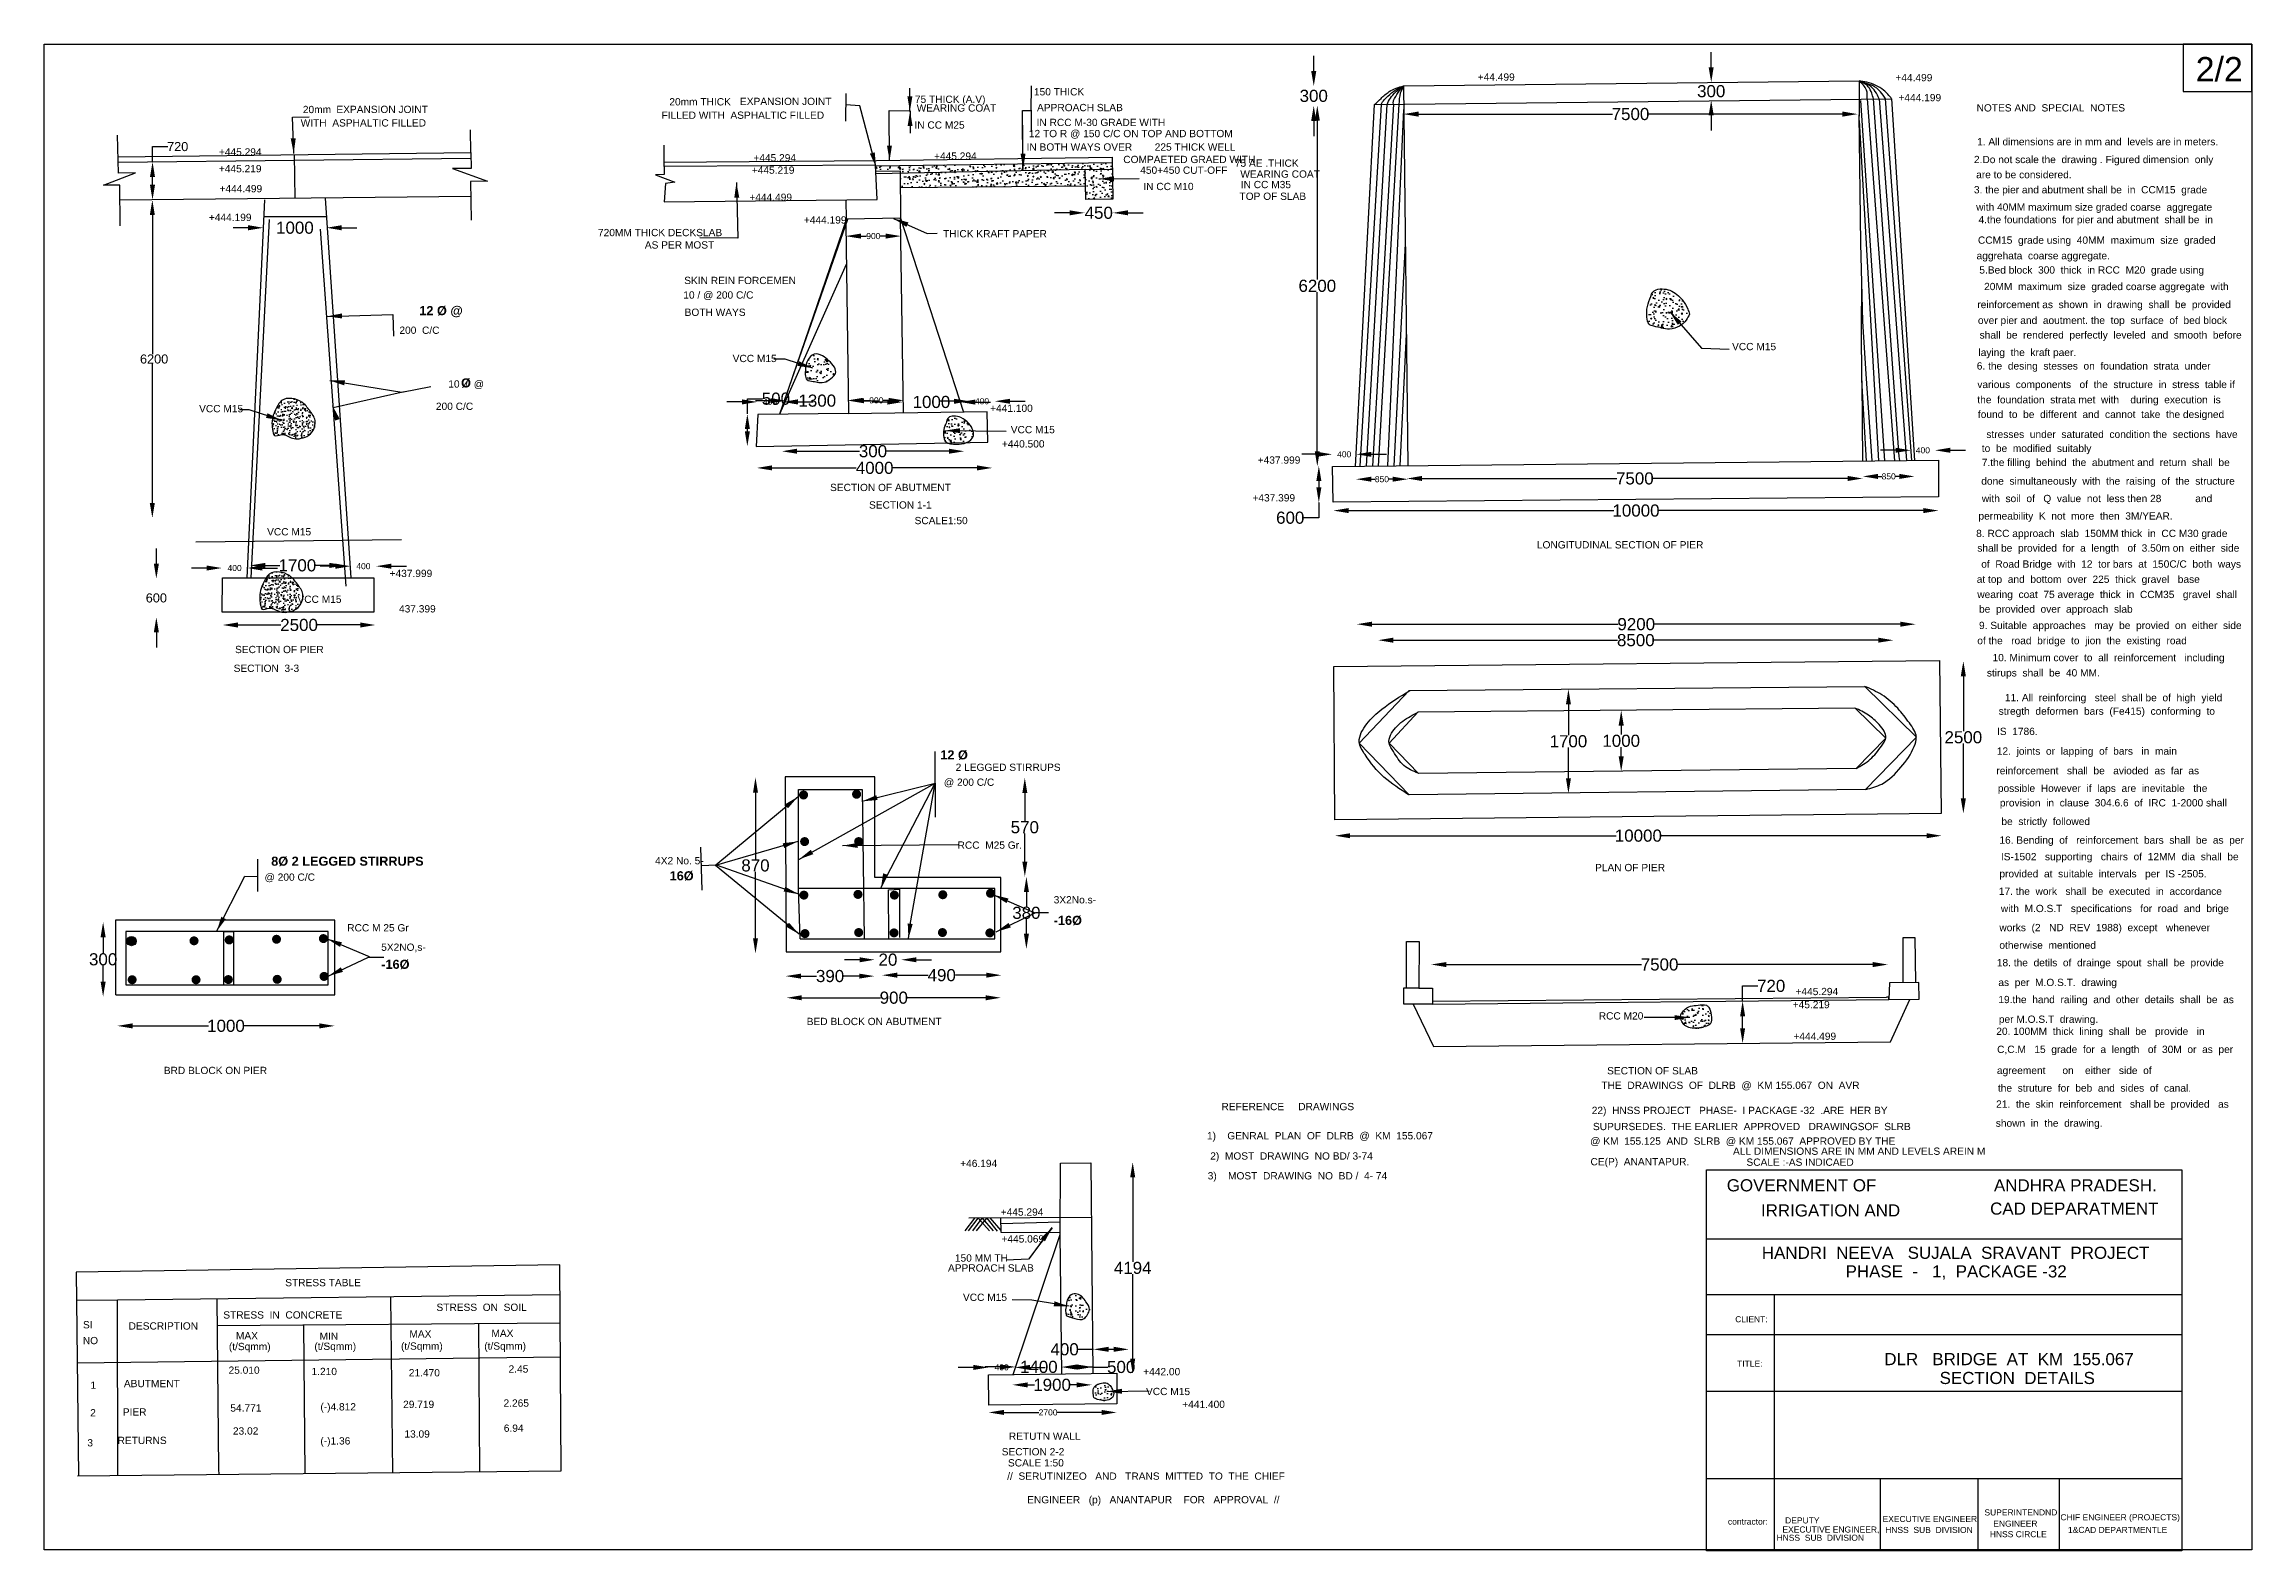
# Model space of a CAD drawing. Header units: inches. Extents: x 302915 to 317053, y -161100 to -158614.
# Drawn here: x 302915 to 306557, y -161100 to -158614 of the extents above; entities outside this region: 1.
import ezdxf

# ---------------------------------------------------------------- set-up
doc = ezdxf.new("R2010")
doc.units = ezdxf.units.IN
doc.header["$MEASUREMENT"] = 0
doc.layers.add('DRAWING', color=7, linetype='Continuous')
doc.styles.get("Standard").update_dxf_attribs({"font": 'arial.ttf'})
doc.dimstyles.new('ST100', dxfattribs={"dimtxt": 20, "dimasz": 25, "dimexe": 0, "dimexo": 300, "dimgap": 0.09, "dimtad": 0, "dimtih": 1, "dimtoh": 1, "dimdec": 0, "dimzin": 0, "dimdsep": 46, "dimtxsty": 'Standard', "dimcen": 0, "dimse1": 1, "dimse2": 1, "dimadec": 0, "dimazin": 0, "dimtfac": 1, "dimtdec": 0, "dimtofl": 0, "dimtmove": 0, "dimatfit": 3, "dimfxl": 2000, "dimtolj": 1, "dimtzin": 0, "dimarcsym": 0})
pattern_1 = [(50, (0, 0), (21.5178055, -1.88256405), [2.25, -24.75]), (355, (0, 0), (-4.16254, 22.565764), [1.8, -19.8]), (100.4514, (1.793, -0.157), (17.3552815, 20.6831863), [1.9122057, -21.0342634]), (46.1842, (0, 6), (32.0172315, -4.9655704), [3.375, -37.125]), (96.6356, (2.668, 5.586), (28.0398812, 29.223536), [2.8683086, -31.55139]), (351.1842, (0, 6), (28.0398584, 29.223558), [2.7, -29.7]), (21, (3, 4.5), (17.9072116, -12.0785667), [2.25, -24.75]), (326, (3, 4.5), (7.29946, 21.7545014), [1.8, -19.8]), (71.4514, (4.492, 3.493), (25.2066789, 9.6759149), [1.9122057, -21.0342634]), (37.5, (0, 0), (0.36479566, 9.98681561), [0, -19.56, 0, -20.1, 0, -19.875]), (7.5, (0, 0), (7.89208612, 11.83235136), [0, -11.46, 0, -19.11, 0, -7.575]), (327.5, (-6.69, 0), (16.01467309, -0.67664615), [0, -7.5, 0, -23.4, 0, -31.05]), (317.5, (-9.69, 0), (17.4955851, 3.00314947), [0, -9.75, 0, -15.54, 0, -22.05])]

msp = doc.modelspace()

# ---------------------------------------------------------------- texts
msp.add_text('    SCALE :  1: 100', height=10).set_placement((316938.3, -158970.7))
at = {"layer": 'DRAWING', "color": 2}
for s, height, p in [(' +44.499', 12, (305275.4, -158674.4)), (' +44.499', 12, (305964.5, -158675.3)), ('2/2', 40, (306464.7, -158675.4)), ('  20mm THICK', 12, (303937, -158715.2)), (' EXPANSION JOINT', 12, (304058.2, -158714.5)), (' 75 THICK (A.V)', 12, (304346.8, -158711)), (' 150 THICK', 12, (304543.2, -158698.7)), (' +444.199', 12, (305969.6, -158708.3)), ('   WITH  ASPHALTIC FILLED', 12, (303324.1, -158750)), ('  20mm  ', 12, (303332.3, -158727.9)), (' EXPANSION JOINT', 12, (303392.3, -158727.7)), (' FILLED WITH  ASPHALTIC FILLED', 12, (303928.8, -158737.3)), (' WEARING COAT', 12, (304349.7, -158725.4)), (' APPROACH SLAB', 12, (304548.3, -158724.7)), (' APPROACH SLAB', 12, (304548.3, -158724.7)), (' APPROACH SLAB', 12, (304548.3, -158724.7)), (' APPROACH SLAB', 12, (304548.3, -158724.7)), (' APPROACH SLAB', 12, (304548.3, -158724.7)), (' IN RCC M-30 GRADE WITH', 12, (304547.6, -158749.2)), (' NOTES AND  SPECIAL  NOTES', 12, (306098.5, -158725.2)), (' IN CC M25', 12, (304346, -158753.5)), (' 12 TO R @ 150 C/C ON TOP AND BOTTOM', 12, (304534.8, -158767.6)), (' 1. All dimensions are in mm and  levels are in meters.', 12, (306099.3, -158781)), (' +445.294', 12, (303198.5, -158797.9)), (' +445.294', 12, (304080.3, -158807.6)), (' +445.294', 12, (304378.4, -158804.8)), (' IN BOTH WAYS OVER        225 THICK WELL', 12, (304531.1, -158789.8)), (' COMPAETED GRAED WITH', 12, (304690.6, -158810.3)), (' 75 AE .THICK', 12, (304874.7, -158816.4)), (' 2.Do not scale the  drawing . Figured dimension  only', 12, (306094.1, -158810.4)), (' +445.219', 12, (303198.4, -158825.5)), (' +444.499', 12, (303199.5, -158858.5)), (' +445.219', 12, (304077.7, -158827.9)), (' 450+450 CUT-OFF', 12, (304718.6, -158828)), (' IN CC M10', 12, (304723.7, -158854.9)), (' WEARING COAT', 12, (304883.7, -158834.4)), (' IN CC M35 ', 12, (304884.4, -158851.7)), (' 3. the pier and abutment shall be  in  CCM15  grade', 12, (306094.1, -158860.3)), (' are to be considered.', 12, (306097.8, -158835.3)), (' +444.499', 12, (304073.7, -158872.7)), (' TOP OF SLAB', 12, (304882.4, -158871)), (' with 40MM maximum size graded coarse  aggregate', 12, (306097.8, -158888.9)), (' +444.199', 12, (303181.9, -158905.9)), (' 720MM THICK DECKSLAB', 12, (303823.9, -158930.9)), (' +444.199', 12, (304163.6, -158910.1)), (' THICK KRAFT PAPER', 12, (304393.2, -158932.8)), ('  4.the foundations  for pier and abutment  shall be  in ', 12, (306097.1, -158909.5)), (' AS PER MOST', 12, (303901.2, -158951.3)), (' aggrehata  coarse aggregate.', 12, (306098.5, -158969.1)), (' CCM15  grade using  40MM  maximum  size  graded', 12, (306100.7, -158943.4)), (' 5.Bed block  300  thick  in RCC  M20  grade using', 12, (306103, -158992.6)), (' 10 / @ 200 C/C', 12, (303964.7, -159033.9)), (' SKIN REIN FORCEMEN', 12, (303966.2, -159009.9)), (' 20MM  maximum  size  graded coarse aggregate  with', 12, (306110.9, -159019.9)), (' BOTH WAYS', 12, (303966.9, -159062.4)), (' reinforcement as  shown  in  drawing  shall  be  provided', 12, (306099.7, -159049.6)), (' over pier and  aoutment. the  top  surface  of  bed block', 12, (306100.7, -159075.7)), (' 200  C/C', 12, (303496.3, -159092)), (' shall  be  rendered  perfectly  leveled  and  smooth  before', 12, (306103.5, -159099.8)), (' VCC M15', 12, (304046.1, -159138.6)), (' VCC M15', 12, (305695.1, -159119)), (' 6. the  desing  stesses  on  foundation  strata  under', 12, (306098.8, -159150.9)), (' laying  the  kraft paer.', 12, (306101.6, -159128.6)), ('  10  /  @', 12, (303572.3, -159180.7)), ('  various  components   of  the  structure  in  stress  table if', 12, (306095.1, -159181.5)), (' VCC M15', 12, (303165.8, -159221.4)), (' 200 C/C', 12, (303556.5, -159217.5)), (' +441.100', 12, (304470.9, -159220.7)), (' the  foundation  strata met  with    during  execution  is', 12, (306099.7, -159206.6)), (' VCC M15', 12, (304505, -159256)), (' found  to  be  different  and  cannot  take  the designed ', 12, (306100.7, -159230.8)), (' +440.500', 12, (304490.3, -159279.5)), (' to  be  modified  suitably', 12, (306107.1, -159286.9)), (' stresses  under  saturated  condition the  sections  have', 12, (306114.6, -159263.7)), (' +437.999', 12, (304912.4, -159306.2)), (' 7.the filling  behind  the  abutment and  return  shall  be ', 12, (306107.1, -159310.1)), (' SECTION OF ABUTMENT', 12, (304206.8, -159351.4)), (' +437.399', 12, (304903.7, -159368.5)), (' done  simultaneously  with  the  raising  of  the  structure', 12, (306106.2, -159340.8)), (' with  soil  of   Q  value  not  less then 28            and', 12, (306107.1, -159369.6)), (' SECTION 1-1', 12, (304271.1, -159380.3)), (' SCALE1:50', 12, (304346.3, -159406)), (' permeability  K  not  more  then  3M/YEAR.', 12, (306101.6, -159398.4)), (' VCC M15', 12, (303278, -159424.5)), (' 8. RCC approach  slab  150MM thick  in  CC M30 grade', 12, (306097.8, -159427.2)), (' LONGITUDINAL SECTION OF PIER', 12, (305373, -159446)), (' shall be  provided  for  a  length   of  3.50m on  either  side', 12, (306099.7, -159451.3)), (' of  Road Bridge  with  12  tor bars  at  150C/C  both  ways', 12, (306106.2, -159477.7)), (' +437.999', 12, (303480.1, -159493.2)), (' at top  and  bottom  over  225  thick  gravel   base', 12, (306098.7, -159502.8)), (' VCC M15', 12, (303328.1, -159535.8)), (' 437.399', 12, (303495.6, -159551.6)), (' wearing  coat  75 average  thick  in  CCM35   gravel  shall', 12, (306099.7, -159527.9)), (' be  provided  over  approach  slab', 12, (306102.5, -159552)), (' 9. Suitable  approaches   may  be  provied  on  either  side ', 12, (306102.5, -159579)), (' SECTION OF PIER', 12, (303225.1, -159618.7)), ('  of the   road  bridge  to  jion  the  existing  road', 12, (306095, -159604)), (' SECTION  3-3', 12, (303222.8, -159649.7)), (' stirups  shall  be  40 MM.', 12, (306115.5, -159657.2)), (' 10. Minimum cover  to  all  reinforcement   including', 12, (306124.8, -159632.1)), (' 11. All  reinforcing   steel  shall be  of  high  yield', 12, (306145.2, -159698.1)), (' stregth  deformen  bars  (Fe415)  conforming  to', 12, (306135, -159720.4)), (' IS  1786.  ', 12, (306132.2, -159753.8)), (' 12.  joints  or  lapping  of  bars   in  main ', 12, (306131.9, -159786.3)), (' @ 200 C/C', 12, (304394.6, -159837.6)), (' 2 LEGGED STIRRUPS', 12, (304414, -159813)), (' reinforcement   shall  be   avioded  as  far  as  ', 12, (306131.1, -159818.6)), (' possible  However  if  laps  are  inevitable   the', 12, (306133.6, -159847.6)), (' provision  in  clause  304.6.6  of  IRC  1-2000 shall', 12, (306136.9, -159871.6)), (' be  strictly  followed ', 12, (306139.4, -159902.3)), (' RCC  M25 Gr.', 12, (304417.2, -159941.4)), (' 16. Bending  of   reinforcement  bars  shall  be  as  per', 12, (306136.1, -159933.1)), (' 4X2 No. 5-', 12, (303918.2, -159967.1)), (' PLAN OF PIER', 12, (305469, -159978.4)), (' provided  at  suitable  intervals   per  IS -2505.', 12, (306136.1, -159988.6)), (' IS-1502   supporting   chairs  of  12MM  dia  shall  be', 12, (306138.6, -159960.4)), (' @ 200 C/C', 12, (303273.8, -159994.2)), (' 17. the  work   shall  be  executed  in  accordance ', 12, (306135.2, -160017.5)), (' 3X2No.s-', 12, (304575.8, -160031.6)), (' with  M.O.S.T   specifications   for  road  and  brige', 12, (306138.5, -160045.9)), (' RCC M 25 Gr', 12, (303410.2, -160077.8)), (' works  (2   ND  REV  1988)  except   whenever', 12, (306136.1, -160077.4)), (' 5X2NO,s-', 12, (303466.2, -160109.8)), (' 18. the  detils  of  drainge  spout  shall  be  provide', 12, (306131.9, -160135.3)), (' otherwise  mentioned', 12, (306136.1, -160106.4)), (' as  per  M.O.S.T.  drawing', 12, (306134.4, -160167.9)), (' +45.219', 12, (305795.1, -160204.5)), (' +445.294', 12, (305799.7, -160182.9)), (' 19.the  hand  railing  and  other  details  shall  be  as', 12, (306134.4, -160196.1)), (' BED BLOCK ON ABUTMENT', 12, (304168.3, -160232.3)), (' RCC M20', 12, (305475.1, -160223.1)), (' per M.O.S.T  drawing.', 12, (306135.2, -160228.6)), (' +444.499', 12, (305796.3, -160256.7)), (' 20. 100MM  thick  lining  shall  be   provide   in ', 12, (306131, -160248.5)), ('  C,C.M   15  grade  for  a  length   of  30M  or  as  per', 12, (306127.7, -160278.3)), (' BRD BLOCK ON PIER', 12, (303107.5, -160313.1)), (' SECTION OF SLAB', 12, (305488.9, -160313.6)), ('   agreement      on    either   side  of ', 12, (306122.7, -160313.1)), (' THE  DRAWINGS  OF  DLRB  @  KM 155.067  ON  AVR', 12, (305479.5, -160337.6)), ('   the  struture  for  beb  and  sides  of  canal.', 12, (306124.4, -160342.1)), (' REFERENCE     DRAWINGS', 12, (304852.6, -160372.7)), ('22)  HNSS PROJECT   PHASE-  I PACKAGE -32  .ARE  HER BY', 12, (305468.2, -160379)), ('  21.  the  skin  reinforcement   shall be  provided   as ', 12, (306126.1, -160368.6)), (' 1)    GENRAL  PLAN  OF  DLRB  @  KM  155.067', 12, (304828.7, -160420.8)), (' SUPURSEDES.  THE EARLIER  APPROVED   DRAWINGSOF  SLRB', 12, (305465.5, -160405.6)), (' shown  in  the  drawing.', 12, (306130.2, -160400)), (' 2)  MOST  DRAWING  NO BD/ 3-74', 12, (304834.1, -160454.2)), (' @ KM  155.125  AND  SLRB  @ KM 155.067  APPROVED BY THE', 12, (305460.9, -160429.6)), (' CE(P)  ANANTAPUR.', 12, (305461.5, -160463.6)), (' ALL DIMENSIONS ARE IN MM AND LEVELS AREIN M', 12, (305696.6, -160446.3)), (' SCALE :-AS INDICAED', 12, (305718.8, -160464.4)), (' +46.194', 12, (304421.5, -160466.5)), (' 3)    MOST  DRAWING  NO  BD /  4- 74', 12, (304829.9, -160486.9)), (' +445.294', 12, (304488.4, -160546.7)), (' +445.069', 12, (304489.6, -160591)), (' APPROACH SLAB', 12, (304401.4, -160638.9)), (' APPROACH SLAB', 12, (304401.4, -160638.9)), (' APPROACH SLAB', 12, (304401.4, -160638.9)), (' 150 MM TH', 12, (304412.8, -160622.5)), (' STRESS TABLE', 12, (303307.9, -160663.1)), ('STRESS  IN  CONCRETE', 12, (303210.4, -160716.4)), (' STRESS  ON  SOIL', 12, (303557.4, -160703.8)), (' VCC M15', 12, (304426.1, -160687.3)), ('    SI', 12, (302960.2, -160732.6)), (' DESCRIPTION', 12, (303049.5, -160734.6)), ('  MAX', 12, (303221.9, -160750.7)), ('   MIN', 12, (303355.2, -160751.5)), ('  MAX', 12, (303508.1, -160747.8)), ('  MAX', 12, (303643.4, -160746.8)), ('  NO', 12, (302969.3, -160758.7)), (' (t/Sqmm)', 12, (303214.9, -160768.5)), (' (t/Sqmm)', 12, (303356, -160768.1)), (' (t/Sqmm)', 12, (303498.9, -160767.8)), (' (t/Sqmm)', 12, (303636.3, -160767.7)), (' 25.010', 12, (303214.4, -160807.5)), (' 1.210', 12, (303351.3, -160809.7)), (' 21.470', 12, (303511.8, -160811.8)), (' 2.45', 12, (303676.4, -160805.6)), (' +442.00', 12, (304723.5, -160810)), ('   1', 12, (302977.2, -160832.3)), (' ABUTMENT', 12, (303041.7, -160829.6)), (' 29.719', 12, (303502.4, -160863.9)), (' 2.265', 12, (303668.1, -160861.8)), (' VCC M15', 12, (304728.1, -160842.7)), (' +441.400', 12, (304787.9, -160863.9)), ('      2', 12, (302962.8, -160877.8)), ('   PIER', 12, (303030.6, -160876.5)), (' 54.771', 12, (303217.3, -160869.9)), (' (-)4.812', 12, (303365.9, -160868)), ('    3', 12, (302967.4, -160927.3)), (' RETURNS', 12, (303031.3, -160923.4)), (' 23.02', 12, (303221.6, -160907.8)), (' (-)1.36', 12, (303365.9, -160924.2)), (' 13.09', 12, (303504.5, -160912.8)), (' 6.94', 12, (303668.5, -160903.2)), (' RETUTN WALL', 12, (304501.8, -160916.4)), (' SECTION 2-2', 12, (304490, -160942.1)), (' SCALE 1:50', 12, (304500.3, -160960.4)), (' //  SERUTINIZEO   AND   TRANS  MITTED  TO  THE  CHIEF', 12, (304499.1, -160982.3)), (' ENGINEER   (p)   ANANTAPUR    FOR   APPROVAL  //', 12, (304532, -161021.2))]:
    msp.add_text(s, height=height, dxfattribs=at).set_placement(p)
at = {"layer": 'DRAWING'}
for s, height, p in [('   GOVERNMENT OF                         ANDHRA PRADESH. ', 20, (305667.7, -160506.6)), ('      CAD DEPARATMENT', 20, (306078.9, -160545)), ('      IRRIGATION AND', 20, (305700.8, -160548)), ('     HANDRI  NEEVA   SUJALA  SRAVANT  PROJECT', 20, (305710, -160617.9)), ('  PHASE  -   1,  PACKAGE -32', 20, (305871.5, -160648.6)), ('    CLIENT:', 10, (305689.4, -160722.5)), ('    DLR   BRIDGE  AT  KM  155.067', 20, (305919.9, -160793.3)), ('     TITLE:', 10, (305688.6, -160795.6)), (' SECTION  DETAILS', 20, (306034.4, -160824.4)), (' SUPERINTENDND', 10, (306112.2, -161041.2)), ('     contractor:', 10, (305673.5, -161056.3)), ('    EXECUTIVE ENGINEER,', 10, (305767.3, -161069.4)), ('       DEPUTY', 10, (305760.1, -161054.4)), ('    EXECUTIVE ENGINEER,', 10, (305932.5, -161052)), (' HNSS  SUB  DIVISION ', 10, (305948.5, -161070.1)), (' HNSS CIRCLE', 10, (306121.1, -161077.1)), (' ENGINEER', 10, (306126.8, -161059.7)), (' CHIF ENGINEER (PROJECTS)', 10, (306237.6, -161049.2)), (' 1&CAD DEPARTMENTLE', 10, (306250.1, -161070)), (' HNSS  SUB  DIVISION ', 10, (305769.2, -161083))]:
    msp.add_text(s, height=height, dxfattribs=at).set_placement(p)
at = {"layer": 'DRAWING', "char_height": 15, "width": 2.207656280006631e-11, "attachment_point": 1}
for s, insert in [('{\\fArial|b1|i0|c0|p34;12 Ø @}', (303533.8, -159046.2)), ('{\\fArial|b1|i0|c0|p34;Ø}', (303602.7, -159165.4)), ('{\\fArial|b1|i0|c0|p34;12 Ø}', (304393.4, -159779)), ('{\\fArial|b1|i0|c0|p34;8Ø 2 LEGGED STIRRUPS}', (303289.4, -159954.4)), ('{\\fArial|b1|i0|c0|p34;16Ø}', (303946.8, -159978.5)), ('{\\fArial|b1|i0|c0|p34;-16Ø}', (304580.5, -160052)), ('{\\fArial|b1|i0|c0|p34;-16Ø}', (303471, -160124.5))]:
    msp.add_mtext(s, dxfattribs=dict(at, insert=insert))

# ---------------------------------------------------------------- blocks, each defined once
blk = doc.blocks.new('*D7')
at = {"layer": 'Defpoints', "color": 0, "ltscale": 0.5, "transparency": 16777216}
for p in [(304473.3, -160871.7), (304684.4, -160871.3), (304684.4, -160871.3)]:
    blk.add_point(p, dxfattribs=at)
at = {"layer": 'DRAWING', "color": 0, "lineweight": -2, "ltscale": 0.5, "transparency": 16777216}
for p, q in [((304498.3, -160871.3), (304556.1, -160871.3)), ((304659.4, -160871.3), (304586.3, -160871.3))]:
    blk.add_line(p, q, dxfattribs=at)
at = {"layer": 'DRAWING', "color": 0, "ltscale": 0.5, "transparency": 16777216}
for points in [[(304498.3, -160867.1), (304498.3, -160875.4), (304473.3, -160871.3)], [(304659.4, -160867.1), (304659.4, -160875.4), (304684.4, -160871.3)]]:
    blk.add_solid(points, dxfattribs=at)
at = {"layer": 'DRAWING', "color": 0, "ltscale": 0.5, "transparency": 16777216, "insert": (304571.2, -160871.3), "char_height": 10, "attachment_point": 5}
blk.add_mtext('\\A1;2700', dxfattribs=at)
blk = doc.blocks.new('*D8')
at = {"layer": 'Defpoints', "color": 0, "ltscale": 0.5, "transparency": 16777216}
for p in [(303098.9, -159496), (303099.9, -159496), (303094.7, -159559.5)]:
    blk.add_point(p, dxfattribs=at)
at = {"layer": 'DRAWING', "color": 0, "lineweight": -2, "ltscale": 0.5, "transparency": 16777216}
for p, q in [((303099.9, -159471), (303099.9, -159446)), ((303099.9, -159584.5), (303099.9, -159609.5))]:
    blk.add_line(p, q, dxfattribs=at)
at = {"layer": 'DRAWING', "color": 0, "ltscale": 0.5, "transparency": 16777216}
for points in [[(303095.7, -159471), (303104.1, -159471), (303099.9, -159496)], [(303095.7, -159584.5), (303104.1, -159584.5), (303099.9, -159559.5)]]:
    blk.add_solid(points, dxfattribs=at)
at = {"layer": 'DRAWING', "color": 0, "ltscale": 0.5, "transparency": 16777216, "insert": (303099.9, -159527.7), "char_height": 15, "attachment_point": 5}
blk.add_mtext('\\A1;600', dxfattribs=at)
blk = doc.blocks.new('*D9')
at = {"layer": 'Defpoints', "color": 0, "ltscale": 0.5, "transparency": 16777216}
for p in [(303093.3, -158871.1), (303094.3, -158871.1), (303099.9, -159396)]:
    blk.add_point(p, dxfattribs=at)
at = {"layer": 'DRAWING', "color": 0, "lineweight": -2, "ltscale": 0.5, "transparency": 16777216}
for p, q in [((303093.3, -158896.1), (303093.3, -159125.8)), ((303093.3, -159371), (303093.3, -159141.3))]:
    blk.add_line(p, q, dxfattribs=at)
at = {"layer": 'DRAWING', "color": 0, "ltscale": 0.5, "transparency": 16777216}
for points in [[(303089.1, -158896.1), (303097.4, -158896.1), (303093.3, -158871.1)], [(303089.1, -159371), (303097.4, -159371), (303093.3, -159396)]]:
    blk.add_solid(points, dxfattribs=at)
at = {"layer": 'DRAWING', "color": 0, "ltscale": 0.5, "transparency": 16777216, "insert": (303093.3, -159133.6), "char_height": 15, "attachment_point": 5}
blk.add_mtext('\\A1; 6200', dxfattribs=at)
blk = doc.blocks.new('*D10')
at = {"layer": 'Defpoints', "color": 0, "ltscale": 0.5, "transparency": 16777216}
for p in [(303093.6, -158808.2), (303093.6, -158808.2), (303094.3, -158871.1)]:
    blk.add_point(p, dxfattribs=at)
at = {"layer": 'DRAWING', "color": 0, "lineweight": -2, "ltscale": 0.5, "transparency": 16777216}
for p, q in [((303093.6, -158808.2), (303093.6, -158783.2)), ((303093.6, -158783.2), (303118.6, -158783.2)), ((303093.6, -158846.1), (303093.6, -158833.2))]:
    blk.add_line(p, q, dxfattribs=at)
at = {"layer": 'DRAWING', "color": 0, "ltscale": 0.5, "transparency": 16777216}
for points in [[(303089.4, -158833.2), (303097.7, -158833.2), (303093.6, -158808.2)], [(303089.4, -158846.1), (303097.7, -158846.1), (303093.6, -158871.1)]]:
    blk.add_solid(points, dxfattribs=at)
at = {"layer": 'DRAWING', "color": 0, "ltscale": 0.5, "transparency": 16777216, "insert": (303135.1, -158783.2), "char_height": 15, "attachment_point": 5}
blk.add_mtext('\\A1;720', dxfattribs=at)
blk = doc.blocks.new('*D13')
at = {"layer": 'Defpoints', "color": 0, "ltscale": 0.4, "transparency": 16777216}
for p in [(305157.4, -158732), (305906.9, -158724.9), (305906.9, -158729.5)]:
    blk.add_point(p, dxfattribs=at)
at = {"layer": 'DRAWING', "color": 0, "lineweight": -2, "ltscale": 0.4, "transparency": 16777216}
for p, q in [((305182.4, -158729.5), (305502.3, -158729.5)), ((305881.9, -158729.5), (305562, -158729.5))]:
    blk.add_line(p, q, dxfattribs=at)
at = {"layer": 'DRAWING', "color": 0, "ltscale": 0.4, "transparency": 16777216}
for points in [[(305182.4, -158725.3), (305182.4, -158733.7), (305157.4, -158729.5)], [(305881.9, -158725.3), (305881.9, -158733.7), (305906.9, -158729.5)]]:
    blk.add_solid(points, dxfattribs=at)
at = {"layer": 'DRAWING', "color": 0, "ltscale": 0.4, "transparency": 16777216, "insert": (305532.1, -158729.5), "char_height": 20, "attachment_point": 5}
blk.add_mtext('\\A1;7500', dxfattribs=at)
blk = doc.blocks.new('*D14')
at = {"layer": 'Defpoints', "color": 0, "ltscale": 0.4, "transparency": 16777216}
for p in [(305665.3, -158677.2), (305666.9, -158677.2), (305667.2, -158706.4)]:
    blk.add_point(p, dxfattribs=at)
at = {"layer": 'DRAWING', "color": 0, "lineweight": -2, "ltscale": 0.4, "transparency": 16777216}
for p, q in [((305665.3, -158652.2), (305665.3, -158627.2)), ((305665.3, -158731.4), (305665.3, -158756.4))]:
    blk.add_line(p, q, dxfattribs=at)
at = {"layer": 'DRAWING', "color": 0, "ltscale": 0.4, "transparency": 16777216}
for points in [[(305661.1, -158652.2), (305669.4, -158652.2), (305665.3, -158677.2)], [(305661.1, -158731.4), (305669.4, -158731.4), (305665.3, -158706.4)]]:
    blk.add_solid(points, dxfattribs=at)
at = {"layer": 'DRAWING', "color": 0, "ltscale": 0.4, "transparency": 16777216, "insert": (305665.3, -158691.8), "char_height": 20, "attachment_point": 5}
blk.add_mtext('\\A1;300', dxfattribs=at)
blk = doc.blocks.new('*D15')
at = {"layer": 'Defpoints', "color": 0, "ltscale": 0.4, "transparency": 16777216}
for p in [(305012.3, -158683.4), (305009.5, -158715.7), (305011.4, -158715.7)]:
    blk.add_point(p, dxfattribs=at)
at = {"layer": 'DRAWING', "color": 0, "lineweight": -2, "ltscale": 0.4, "transparency": 16777216}
for p, q in [((305009.5, -158658.4), (305009.5, -158633.4)), ((305009.5, -158740.7), (305009.5, -158765.7))]:
    blk.add_line(p, q, dxfattribs=at)
at = {"layer": 'DRAWING', "color": 0, "ltscale": 0.4, "transparency": 16777216}
for points in [[(305005.3, -158658.4), (305013.7, -158658.4), (305009.5, -158683.4)], [(305005.3, -158740.7), (305013.7, -158740.7), (305009.5, -158715.7)]]:
    blk.add_solid(points, dxfattribs=at)
at = {"layer": 'DRAWING', "color": 0, "ltscale": 0.4, "transparency": 16777216, "insert": (305009.5, -158699.5), "char_height": 20, "attachment_point": 5}
blk.add_mtext('\\A1;300', dxfattribs=at)
blk = doc.blocks.new('*D16')
at = {"layer": 'Defpoints', "color": 0, "ltscale": 0.4, "transparency": 16777216}
for p in [(305010.9, -158715.2), (305015.4, -159310.6), (305017, -159310.6)]:
    blk.add_point(p, dxfattribs=at)
at = {"layer": 'DRAWING', "color": 0, "lineweight": -2, "ltscale": 0.4, "transparency": 16777216}
for p, q in [((305015.4, -158740.2), (305015.4, -159002.6)), ((305015.4, -159285.6), (305015.4, -159023.2))]:
    blk.add_line(p, q, dxfattribs=at)
at = {"layer": 'DRAWING', "color": 0, "ltscale": 0.4, "transparency": 16777216}
for points in [[(305011.2, -158740.2), (305019.5, -158740.2), (305015.4, -158715.2)], [(305011.2, -159285.6), (305019.5, -159285.6), (305015.4, -159310.6)]]:
    blk.add_solid(points, dxfattribs=at)
at = {"layer": 'DRAWING', "color": 0, "ltscale": 0.4, "transparency": 16777216, "insert": (305015.4, -159012.9), "char_height": 20, "attachment_point": 5}
blk.add_mtext('\\A1;6200', dxfattribs=at)
blk = doc.blocks.new('*D17')
at = {"layer": 'Defpoints', "color": 0, "ltscale": 0.4, "transparency": 16777216}
for p in [(305016.3, -159309.7), (305017.9, -159370.4), (305017.9, -159370.4)]:
    blk.add_point(p, dxfattribs=at)
at = {"layer": 'DRAWING', "color": 0, "lineweight": -2, "ltscale": 0.4, "transparency": 16777216}
for p, q in [((305017.9, -159334.7), (305017.9, -159345.4)), ((305017.9, -159395.4), (304992.9, -159395.4)), ((305017.9, -159370.4), (305017.9, -159395.4))]:
    blk.add_line(p, q, dxfattribs=at)
at = {"layer": 'DRAWING', "color": 0, "ltscale": 0.4, "transparency": 16777216}
for points in [[(305013.8, -159334.7), (305022.1, -159334.7), (305017.9, -159309.7)], [(305013.8, -159345.4), (305022.1, -159345.4), (305017.9, -159370.4)]]:
    blk.add_solid(points, dxfattribs=at)
at = {"layer": 'DRAWING', "color": 0, "ltscale": 0.4, "transparency": 16777216, "insert": (304970.7, -159395.4), "char_height": 20, "attachment_point": 5}
blk.add_mtext('\\A1;600', dxfattribs=at)
blk = doc.blocks.new('*D18')
at = {"layer": 'Defpoints', "color": 0, "ltscale": 0.4, "transparency": 16777216}
for p in [(305039.8, -159291.1), (305079.8, -159290.1), (305079.8, -159290.7)]:
    blk.add_point(p, dxfattribs=at)
at = {"layer": 'DRAWING', "color": 0, "lineweight": -2, "ltscale": 0.4, "transparency": 16777216}
for p, q in [((305014.8, -159290.7), (304989.8, -159290.7)), ((305104.8, -159290.7), (305129.8, -159290.7))]:
    blk.add_line(p, q, dxfattribs=at)
at = {"layer": 'DRAWING', "color": 0, "ltscale": 0.4, "transparency": 16777216}
for points in [[(305014.8, -159286.6), (305014.8, -159294.9), (305039.8, -159290.7)], [(305104.8, -159286.6), (305104.8, -159294.9), (305079.8, -159290.7)]]:
    blk.add_solid(points, dxfattribs=at)
at = {"layer": 'DRAWING', "color": 0, "ltscale": 0.4, "transparency": 16777216, "insert": (305059.8, -159290.7), "char_height": 10, "attachment_point": 5}
blk.add_mtext('\\A1;400', dxfattribs=at)
blk = doc.blocks.new('*D19')
at = {"layer": 'Defpoints', "color": 0, "ltscale": 0.4, "transparency": 16777216}
for p in [(305079.3, -159332.9), (305164.7, -159331.8), (305164.7, -159333.5)]:
    blk.add_point(p, dxfattribs=at)
at = {"layer": 'DRAWING', "color": 0, "lineweight": -2, "ltscale": 0.4, "transparency": 16777216}
for p, q in [((305104.3, -159331.8), (305110.9, -159331.8)), ((305139.7, -159331.8), (305133.1, -159331.8))]:
    blk.add_line(p, q, dxfattribs=at)
at = {"layer": 'DRAWING', "color": 0, "ltscale": 0.4, "transparency": 16777216}
for points in [[(305104.3, -159327.6), (305104.3, -159335.9), (305079.3, -159331.8)], [(305139.7, -159327.6), (305139.7, -159335.9), (305164.7, -159331.8)]]:
    blk.add_solid(points, dxfattribs=at)
at = {"layer": 'DRAWING', "color": 0, "ltscale": 0.4, "transparency": 16777216, "insert": (305122, -159331.8), "char_height": 10, "attachment_point": 5}
blk.add_mtext('\\A1;850', dxfattribs=at)
blk = doc.blocks.new('*D20')
at = {"layer": 'Defpoints', "color": 0, "ltscale": 0.4, "transparency": 16777216}
for p in [(305163.4, -159331.4), (305915.2, -159324.5), (305915.2, -159330.6)]:
    blk.add_point(p, dxfattribs=at)
at = {"layer": 'DRAWING', "color": 0, "lineweight": -2, "ltscale": 0.4, "transparency": 16777216}
for p, q in [((305188.4, -159330.6), (305509.5, -159330.6)), ((305890.2, -159330.6), (305569.2, -159330.6))]:
    blk.add_line(p, q, dxfattribs=at)
at = {"layer": 'DRAWING', "color": 0, "ltscale": 0.4, "transparency": 16777216}
for points in [[(305188.4, -159326.4), (305188.4, -159334.8), (305163.4, -159330.6)], [(305890.2, -159326.4), (305890.2, -159334.8), (305915.2, -159330.6)]]:
    blk.add_solid(points, dxfattribs=at)
at = {"layer": 'DRAWING', "color": 0, "ltscale": 0.4, "transparency": 16777216, "insert": (305539.3, -159330.6), "char_height": 20, "attachment_point": 5}
blk.add_mtext('\\A1;7500', dxfattribs=at)
blk = doc.blocks.new('*D21')
at = {"layer": 'Defpoints', "color": 0, "ltscale": 0.4, "transparency": 16777216}
for p in [(305915.4, -159326.6), (306000.7, -159326.6), (306000.7, -159327.2)]:
    blk.add_point(p, dxfattribs=at)
at = {"layer": 'DRAWING', "color": 0, "lineweight": -2, "ltscale": 0.4, "transparency": 16777216}
for p, q in [((305940.4, -159327.2), (305946.9, -159327.2)), ((305975.7, -159327.2), (305969.2, -159327.2))]:
    blk.add_line(p, q, dxfattribs=at)
at = {"layer": 'DRAWING', "color": 0, "ltscale": 0.4, "transparency": 16777216}
for points in [[(305940.4, -159323), (305940.4, -159331.4), (305915.4, -159327.2)], [(305975.7, -159323), (305975.7, -159331.4), (306000.7, -159327.2)]]:
    blk.add_solid(points, dxfattribs=at)
at = {"layer": 'DRAWING', "color": 0, "ltscale": 0.4, "transparency": 16777216, "insert": (305958.1, -159327.2), "char_height": 10, "attachment_point": 5}
blk.add_mtext('\\A1;850', dxfattribs=at)
blk = doc.blocks.new('*D22')
at = {"layer": 'Defpoints', "color": 0, "ltscale": 0.4, "transparency": 16777216}
for p in [(305994.6, -159284.4), (306034.6, -159283.4), (306034.6, -159284.1)]:
    blk.add_point(p, dxfattribs=at)
at = {"layer": 'DRAWING', "color": 0, "lineweight": -2, "ltscale": 0.4, "transparency": 16777216}
for p, q in [((305969.6, -159284.1), (305944.6, -159284.1)), ((306059.6, -159284.1), (306084.6, -159284.1))]:
    blk.add_line(p, q, dxfattribs=at)
at = {"layer": 'DRAWING', "color": 0, "ltscale": 0.4, "transparency": 16777216}
for points in [[(305969.6, -159279.9), (305969.6, -159288.2), (305994.6, -159284.1)], [(306059.6, -159279.9), (306059.6, -159288.2), (306034.6, -159284.1)]]:
    blk.add_solid(points, dxfattribs=at)
at = {"layer": 'DRAWING', "color": 0, "ltscale": 0.4, "transparency": 16777216, "insert": (306014.6, -159284.1), "char_height": 10, "attachment_point": 5}
blk.add_mtext('\\A1;400', dxfattribs=at)
blk = doc.blocks.new('*D23')
at = {"layer": 'Defpoints', "color": 0, "ltscale": 0.4, "transparency": 16777216}
for p in [(305080.6, -159578), (306002.6, -159571), (306002.6, -159571)]:
    blk.add_point(p, dxfattribs=at)
at = {"layer": 'DRAWING', "color": 0, "lineweight": -2, "ltscale": 0.4, "transparency": 16777216}
for p, q in [((305105.6, -159571), (305511.7, -159571)), ((305977.6, -159571), (305571.5, -159571))]:
    blk.add_line(p, q, dxfattribs=at)
at = {"layer": 'DRAWING', "color": 0, "ltscale": 0.4, "transparency": 16777216}
for points in [[(305105.6, -159566.8), (305105.6, -159575.1), (305080.6, -159571)], [(305977.6, -159566.8), (305977.6, -159575.1), (306002.6, -159571)]]:
    blk.add_solid(points, dxfattribs=at)
at = {"layer": 'DRAWING', "color": 0, "ltscale": 0.4, "transparency": 16777216, "insert": (305541.6, -159571), "char_height": 20, "attachment_point": 5}
blk.add_mtext('\\A1;9200', dxfattribs=at)
blk = doc.blocks.new('*D24')
at = {"layer": 'Defpoints', "color": 0, "ltscale": 0.4, "transparency": 16777216}
for p in [(305115.9, -159597.4), (305115.9, -159605.1), (305965.8, -159597.2)]:
    blk.add_point(p, dxfattribs=at)
at = {"layer": 'DRAWING', "color": 0, "lineweight": -2, "ltscale": 0.4, "transparency": 16777216}
for p, q in [((305140.9, -159597.4), (305510.9, -159597.4)), ((305940.8, -159597.4), (305570.8, -159597.4))]:
    blk.add_line(p, q, dxfattribs=at)
at = {"layer": 'DRAWING', "color": 0, "ltscale": 0.4, "transparency": 16777216}
for points in [[(305140.9, -159593.2), (305140.9, -159601.5), (305115.9, -159597.4)], [(305940.8, -159593.2), (305940.8, -159601.5), (305965.8, -159597.4)]]:
    blk.add_solid(points, dxfattribs=at)
at = {"layer": 'DRAWING', "color": 0, "ltscale": 0.4, "transparency": 16777216, "insert": (305540.9, -159597.4), "char_height": 20, "attachment_point": 5}
blk.add_mtext('\\A1;8500', dxfattribs=at)
blk = doc.blocks.new('*D25')
at = {"layer": 'Defpoints', "color": 0, "ltscale": 0.4, "transparency": 16777216}
for p in [(305429.7, -159678.3), (305442.1, -159678.3), (305441.3, -159850.2)]:
    blk.add_point(p, dxfattribs=at)
at = {"layer": 'DRAWING', "color": 0, "lineweight": -2, "ltscale": 0.4, "transparency": 16777216}
for p, q in [((305429.7, -159703.3), (305429.7, -159753.9)), ((305429.7, -159825.2), (305429.7, -159774.5))]:
    blk.add_line(p, q, dxfattribs=at)
at = {"layer": 'DRAWING', "color": 0, "ltscale": 0.4, "transparency": 16777216}
for points in [[(305425.6, -159703.3), (305433.9, -159703.3), (305429.7, -159678.3)], [(305425.6, -159825.2), (305433.9, -159825.2), (305429.7, -159850.2)]]:
    blk.add_solid(points, dxfattribs=at)
at = {"layer": 'DRAWING', "color": 0, "ltscale": 0.4, "transparency": 16777216, "insert": (305429.7, -159764.2), "char_height": 20, "attachment_point": 5}
blk.add_mtext('\\A1;1700', dxfattribs=at)
blk = doc.blocks.new('*D26')
at = {"layer": 'Defpoints', "color": 0, "ltscale": 0.4, "transparency": 16777216}
for p in [(305514.1, -159713.1), (305516.8, -159713.1), (305515.8, -159813.8)]:
    blk.add_point(p, dxfattribs=at)
at = {"layer": 'DRAWING', "color": 0, "lineweight": -2, "ltscale": 0.4, "transparency": 16777216}
for p, q in [((305516.8, -159738.1), (305516.8, -159753.1)), ((305516.8, -159788.8), (305516.8, -159773.7))]:
    blk.add_line(p, q, dxfattribs=at)
at = {"layer": 'DRAWING', "color": 0, "ltscale": 0.4, "transparency": 16777216}
for points in [[(305512.6, -159738.1), (305521, -159738.1), (305516.8, -159713.1)], [(305512.6, -159788.8), (305521, -159788.8), (305516.8, -159813.8)]]:
    blk.add_solid(points, dxfattribs=at)
at = {"layer": 'DRAWING', "color": 0, "ltscale": 0.4, "transparency": 16777216, "insert": (305516.8, -159763.4), "char_height": 20, "attachment_point": 5}
blk.add_mtext('\\A1;1000', dxfattribs=at)
blk = doc.blocks.new('*D27')
at = {"layer": 'Defpoints', "color": 0, "ltscale": 0.4, "transparency": 16777216}
for p in [(306071.9, -159631.9), (306074, -159883.3), (306081.3, -159883.3)]:
    blk.add_point(p, dxfattribs=at)
at = {"layer": 'DRAWING', "color": 0, "lineweight": -2, "ltscale": 0.4, "transparency": 16777216}
for p, q in [((306081.3, -159656.9), (306081.3, -159747.3)), ((306081.3, -159858.3), (306081.3, -159767.9))]:
    blk.add_line(p, q, dxfattribs=at)
at = {"layer": 'DRAWING', "color": 0, "ltscale": 0.4, "transparency": 16777216}
for points in [[(306077.1, -159656.9), (306085.5, -159656.9), (306081.3, -159631.9)], [(306077.1, -159858.3), (306085.5, -159858.3), (306081.3, -159883.3)]]:
    blk.add_solid(points, dxfattribs=at)
at = {"layer": 'DRAWING', "color": 0, "ltscale": 0.4, "transparency": 16777216, "insert": (306081.3, -159757.6), "char_height": 20, "attachment_point": 5}
blk.add_mtext('\\A1;2500', dxfattribs=at)
blk = doc.blocks.new('*D28')
at = {"layer": 'Defpoints', "color": 0, "ltscale": 0.4, "transparency": 16777216}
for p in [(305044.6, -159922.2), (306045.6, -159912.3), (306045.6, -159919.9)]:
    blk.add_point(p, dxfattribs=at)
at = {"layer": 'DRAWING', "color": 0, "lineweight": -2, "ltscale": 0.4, "transparency": 16777216}
for p, q in [((305069.6, -159919.9), (305508.4, -159919.9)), ((306020.6, -159919.9), (305581.8, -159919.9))]:
    blk.add_line(p, q, dxfattribs=at)
at = {"layer": 'DRAWING', "color": 0, "ltscale": 0.4, "transparency": 16777216}
for points in [[(305069.6, -159915.8), (305069.6, -159924.1), (305044.6, -159919.9)], [(306020.6, -159915.8), (306020.6, -159924.1), (306045.6, -159919.9)]]:
    blk.add_solid(points, dxfattribs=at)
at = {"layer": 'DRAWING', "color": 0, "ltscale": 0.4, "transparency": 16777216, "insert": (305545.1, -159919.9), "char_height": 20, "attachment_point": 5}
blk.add_mtext('\\A1;10000', dxfattribs=at)
blk = doc.blocks.new('*D29')
at = {"layer": 'Defpoints', "color": 0, "ltscale": 0.4, "transparency": 16777216}
for p in [(305203.2, -160136.4), (305956.9, -160127.1), (305956.9, -160132.4)]:
    blk.add_point(p, dxfattribs=at)
at = {"layer": 'DRAWING', "color": 0, "lineweight": -2, "ltscale": 0.4, "transparency": 16777216}
for p, q in [((305228.2, -160132.4), (305550.2, -160132.4)), ((305931.9, -160132.4), (305609.9, -160132.4))]:
    blk.add_line(p, q, dxfattribs=at)
at = {"layer": 'DRAWING', "color": 0, "ltscale": 0.4, "transparency": 16777216}
for points in [[(305228.2, -160128.3), (305228.2, -160136.6), (305203.2, -160132.4)], [(305931.9, -160128.3), (305931.9, -160136.6), (305956.9, -160132.4)]]:
    blk.add_solid(points, dxfattribs=at)
at = {"layer": 'DRAWING', "color": 0, "ltscale": 0.4, "transparency": 16777216, "insert": (305580.1, -160132.4), "char_height": 20, "attachment_point": 5}
blk.add_mtext('\\A1;7500', dxfattribs=at)
blk = doc.blocks.new('*D30')
at = {"layer": 'Defpoints', "color": 0, "ltscale": 0.4, "transparency": 16777216}
for p in [(305717, -160192.7), (305717.1, -160192.7), (305718.9, -160262.5)]:
    blk.add_point(p, dxfattribs=at)
at = {"layer": 'DRAWING', "color": 0, "lineweight": -2, "ltscale": 0.4, "transparency": 16777216}
for p, q in [((305717.1, -160192.7), (305717.1, -160167.7)), ((305717.1, -160167.7), (305742.1, -160167.7)), ((305717.1, -160237.5), (305717.1, -160217.7))]:
    blk.add_line(p, q, dxfattribs=at)
at = {"layer": 'DRAWING', "color": 0, "ltscale": 0.4, "transparency": 16777216}
for points in [[(305713, -160217.7), (305721.3, -160217.7), (305717.1, -160192.7)], [(305713, -160237.5), (305721.3, -160237.5), (305717.1, -160262.5)]]:
    blk.add_solid(points, dxfattribs=at)
at = {"layer": 'DRAWING', "color": 0, "ltscale": 0.4, "transparency": 16777216, "insert": (305764.2, -160167.7), "char_height": 20, "attachment_point": 5}
blk.add_mtext('\\A1;720', dxfattribs=at)
blk = doc.blocks.new('*D31')
at = {"layer": 'Defpoints', "color": 0, "ltscale": 0.4, "transparency": 16777216}
for p in [(304702.9, -160458.5), (304701.8, -160807.3), (304710.8, -160807.3)]:
    blk.add_point(p, dxfattribs=at)
at = {"layer": 'DRAWING', "color": 0, "lineweight": -2, "ltscale": 0.4, "transparency": 16777216}
for p, q in [((304710.8, -160483.5), (304710.8, -160622.6)), ((304710.8, -160782.3), (304710.8, -160643.2))]:
    blk.add_line(p, q, dxfattribs=at)
at = {"layer": 'DRAWING', "color": 0, "ltscale": 0.4, "transparency": 16777216}
for points in [[(304706.6, -160483.5), (304715, -160483.5), (304710.8, -160458.5)], [(304706.6, -160782.3), (304715, -160782.3), (304710.8, -160807.3)]]:
    blk.add_solid(points, dxfattribs=at)
at = {"layer": 'DRAWING', "color": 0, "ltscale": 0.4, "transparency": 16777216, "insert": (304710.8, -160632.9), "char_height": 20, "attachment_point": 5}
blk.add_mtext('\\A1;4194', dxfattribs=at)
blk = doc.blocks.new('*D32')
at = {"layer": 'Defpoints', "color": 0, "ltscale": 0.4, "transparency": 16777216}
for p in [(304512.4, -160825.8), (304643.3, -160824.6), (304643.3, -160825.8)]:
    blk.add_point(p, dxfattribs=at)
at = {"layer": 'DRAWING', "color": 0, "lineweight": -2, "ltscale": 0.4, "transparency": 16777216}
for p, q in [((304537.4, -160825.8), (304548.9, -160825.8)), ((304618.3, -160825.8), (304606.8, -160825.8))]:
    blk.add_line(p, q, dxfattribs=at)
at = {"layer": 'DRAWING', "color": 0, "ltscale": 0.4, "transparency": 16777216}
for points in [[(304537.4, -160821.7), (304537.4, -160830), (304512.4, -160825.8)], [(304618.3, -160821.7), (304618.3, -160830), (304643.3, -160825.8)]]:
    blk.add_solid(points, dxfattribs=at)
at = {"layer": 'DRAWING', "color": 0, "ltscale": 0.4, "transparency": 16777216, "insert": (304577.8, -160825.8), "char_height": 20, "attachment_point": 5}
blk.add_mtext('\\A1;1900', dxfattribs=at)
blk = doc.blocks.new('*D33')
at = {"layer": 'Defpoints', "color": 0, "ltscale": 0.4, "transparency": 16777216}
for p in [(304472.9, -160796.8), (304516.3, -160797), (304516.3, -160798.2)]:
    blk.add_point(p, dxfattribs=at)
at = {"layer": 'DRAWING', "color": 0, "lineweight": -2, "ltscale": 0.4, "transparency": 16777216}
for p, q in [((304447.9, -160797), (304422.9, -160797)), ((304541.3, -160797), (304566.3, -160797))]:
    blk.add_line(p, q, dxfattribs=at)
at = {"layer": 'DRAWING', "color": 0, "ltscale": 0.4, "transparency": 16777216}
for points in [[(304447.9, -160792.8), (304447.9, -160801.2), (304472.9, -160797)], [(304541.3, -160792.8), (304541.3, -160801.2), (304516.3, -160797)]]:
    blk.add_solid(points, dxfattribs=at)
at = {"layer": 'DRAWING', "color": 0, "ltscale": 0.4, "transparency": 16777216, "insert": (304494.6, -160797), "char_height": 10, "attachment_point": 5}
blk.add_mtext('\\A1;400', dxfattribs=at)
blk = doc.blocks.new('*D34')
at = {"layer": 'Defpoints', "color": 0, "ltscale": 0.4, "transparency": 16777216}
for p in [(304517.5, -160797), (304594.3, -160796.2), (304594.3, -160796.6)]:
    blk.add_point(p, dxfattribs=at)
at = {"layer": 'DRAWING', "color": 0, "lineweight": -2, "ltscale": 0.4, "transparency": 16777216}
for p, q in [((304492.5, -160796.2), (304467.5, -160796.2)), ((304619.3, -160796.2), (304644.3, -160796.2))]:
    blk.add_line(p, q, dxfattribs=at)
at = {"layer": 'DRAWING', "color": 0, "ltscale": 0.4, "transparency": 16777216}
for points in [[(304492.5, -160792), (304492.5, -160800.3), (304517.5, -160796.2)], [(304619.3, -160792), (304619.3, -160800.3), (304594.3, -160796.2)]]:
    blk.add_solid(points, dxfattribs=at)
at = {"layer": 'DRAWING', "color": 0, "ltscale": 0.4, "transparency": 16777216, "insert": (304555.9, -160796.2), "char_height": 20, "attachment_point": 5}
blk.add_mtext('\\A1;1400', dxfattribs=at)
blk = doc.blocks.new('*D35')
at = {"layer": 'Defpoints', "color": 0, "ltscale": 0.4, "transparency": 16777216}
for p in [(304593, -160795.7), (304644.7, -160796.2), (304644.7, -160796.4)]:
    blk.add_point(p, dxfattribs=at)
at = {"layer": 'DRAWING', "color": 0, "lineweight": -2, "ltscale": 0.4, "transparency": 16777216}
for p, q in [((304618, -160796.4), (304619.7, -160796.4)), ((304644.7, -160796.4), (304669.7, -160796.4))]:
    blk.add_line(p, q, dxfattribs=at)
at = {"layer": 'DRAWING', "color": 0, "ltscale": 0.4, "transparency": 16777216}
for points in [[(304618, -160792.3), (304618, -160800.6), (304593, -160796.4)], [(304619.7, -160792.3), (304619.7, -160800.6), (304644.7, -160796.4)]]:
    blk.add_solid(points, dxfattribs=at)
at = {"layer": 'DRAWING', "color": 0, "ltscale": 0.4, "transparency": 16777216, "insert": (304691.8, -160796.4), "char_height": 20, "attachment_point": 5}
blk.add_mtext('\\A1;500', dxfattribs=at)
blk = doc.blocks.new('*D36')
at = {"layer": 'Defpoints', "color": 0, "ltscale": 0.4, "transparency": 16777216}
for p in [(304646, -160767.2), (304646, -160778.9), (304704.5, -160780.2)]:
    blk.add_point(p, dxfattribs=at)
at = {"layer": 'DRAWING', "color": 0, "lineweight": -2, "ltscale": 0.4, "transparency": 16777216}
for p, q in [((304646, -160767.2), (304621, -160767.2)), ((304679.5, -160767.2), (304671, -160767.2))]:
    blk.add_line(p, q, dxfattribs=at)
at = {"layer": 'DRAWING', "color": 0, "ltscale": 0.4, "transparency": 16777216}
for points in [[(304671, -160763), (304671, -160771.3), (304646, -160767.2)], [(304679.5, -160763), (304679.5, -160771.3), (304704.5, -160767.2)]]:
    blk.add_solid(points, dxfattribs=at)
at = {"layer": 'DRAWING', "color": 0, "ltscale": 0.4, "transparency": 16777216, "insert": (304598.5, -160767.2), "char_height": 20, "attachment_point": 5}
blk.add_mtext('\\A1;400', dxfattribs=at)
blk = doc.blocks.new('*D37')
at = {"layer": 'Defpoints', "color": 0, "ltscale": 0.4, "transparency": 16777216}
for p in [(304138.3, -160146.8), (304284.6, -160147.4), (304284.6, -160151.5)]:
    blk.add_point(p, dxfattribs=at)
at = {"layer": 'DRAWING', "color": 0, "lineweight": -2, "ltscale": 0.4, "transparency": 16777216}
for p, q in [((304163.3, -160151.5), (304189.3, -160151.5)), ((304259.6, -160151.5), (304233.6, -160151.5))]:
    blk.add_line(p, q, dxfattribs=at)
at = {"layer": 'DRAWING', "color": 0, "ltscale": 0.4, "transparency": 16777216}
for points in [[(304163.3, -160147.4), (304163.3, -160155.7), (304138.3, -160151.5)], [(304259.6, -160147.4), (304259.6, -160155.7), (304284.6, -160151.5)]]:
    blk.add_solid(points, dxfattribs=at)
at = {"layer": 'DRAWING', "color": 0, "ltscale": 0.4, "transparency": 16777216, "insert": (304211.5, -160151.5), "char_height": 20, "attachment_point": 5}
blk.add_mtext('\\A1;390', dxfattribs=at)
blk = doc.blocks.new('*D38')
at = {"layer": 'Defpoints', "color": 0, "ltscale": 0.4, "transparency": 16777216}
for p in [(304297.2, -160147.4), (304494.1, -160145.8), (304494.1, -160150)]:
    blk.add_point(p, dxfattribs=at)
at = {"layer": 'DRAWING', "color": 0, "lineweight": -2, "ltscale": 0.4, "transparency": 16777216}
for p, q in [((304322.2, -160150), (304373.1, -160150)), ((304469.1, -160150), (304418.2, -160150))]:
    blk.add_line(p, q, dxfattribs=at)
at = {"layer": 'DRAWING', "color": 0, "ltscale": 0.4, "transparency": 16777216}
for points in [[(304322.2, -160145.8), (304322.2, -160154.1), (304297.2, -160150)], [(304469.1, -160145.8), (304469.1, -160154.1), (304494.1, -160150)]]:
    blk.add_solid(points, dxfattribs=at)
at = {"layer": 'DRAWING', "color": 0, "ltscale": 0.4, "transparency": 16777216, "insert": (304395.7, -160150), "char_height": 20, "attachment_point": 5}
blk.add_mtext('\\A1;490', dxfattribs=at)
blk = doc.blocks.new('*D39')
at = {"layer": 'Defpoints', "color": 0, "ltscale": 0.4, "transparency": 16777216}
for p in [(304328.8, -160123.1), (304285.1, -160124.5), (304328.8, -160124.5)]:
    blk.add_point(p, dxfattribs=at)
at = {"layer": 'DRAWING', "color": 0, "lineweight": -2, "ltscale": 0.4, "transparency": 16777216}
for p, q in [((304260.1, -160124.5), (304235.1, -160124.5)), ((304353.8, -160124.5), (304378.8, -160124.5))]:
    blk.add_line(p, q, dxfattribs=at)
at = {"layer": 'DRAWING', "color": 0, "ltscale": 0.4, "transparency": 16777216}
for points in [[(304260.1, -160120.4), (304260.1, -160128.7), (304285.1, -160124.5)], [(304353.8, -160120.4), (304353.8, -160128.7), (304328.8, -160124.5)]]:
    blk.add_solid(points, dxfattribs=at)
at = {"layer": 'DRAWING', "color": 0, "ltscale": 0.4, "transparency": 16777216, "insert": (304307, -160124.5), "char_height": 20, "attachment_point": 5}
blk.add_mtext('\\A1;20', dxfattribs=at)
blk = doc.blocks.new('*D40')
at = {"layer": 'Defpoints', "color": 0, "ltscale": 0.4, "transparency": 16777216}
for p in [(304139.9, -160184.4), (304493.3, -160182.3), (304493.3, -160187.2)]:
    blk.add_point(p, dxfattribs=at)
at = {"layer": 'DRAWING', "color": 0, "lineweight": -2, "ltscale": 0.4, "transparency": 16777216}
for p, q in [((304164.9, -160187.2), (304294.5, -160187.2)), ((304468.3, -160187.2), (304338.8, -160187.2))]:
    blk.add_line(p, q, dxfattribs=at)
at = {"layer": 'DRAWING', "color": 0, "ltscale": 0.4, "transparency": 16777216}
for points in [[(304164.9, -160183.1), (304164.9, -160191.4), (304139.9, -160187.2)], [(304468.3, -160183.1), (304468.3, -160191.4), (304493.3, -160187.2)]]:
    blk.add_solid(points, dxfattribs=at)
at = {"layer": 'DRAWING', "color": 0, "ltscale": 0.4, "transparency": 16777216, "insert": (304316.6, -160187.2), "char_height": 20, "attachment_point": 5}
blk.add_mtext('\\A1;900', dxfattribs=at)
blk = doc.blocks.new('*D41')
at = {"layer": 'Defpoints', "color": 0, "ltscale": 0.4, "transparency": 16777216}
for p in [(304076.2, -159824), (304088.4, -159824), (304083.2, -160114)]:
    blk.add_point(p, dxfattribs=at)
at = {"layer": 'DRAWING', "color": 0, "lineweight": -2, "ltscale": 0.4, "transparency": 16777216}
for p, q in [((304088.4, -159849), (304088.4, -159958.7)), ((304088.4, -160089), (304088.4, -159979.3))]:
    blk.add_line(p, q, dxfattribs=at)
at = {"layer": 'DRAWING', "color": 0, "ltscale": 0.4, "transparency": 16777216}
for points in [[(304084.3, -159849), (304092.6, -159849), (304088.4, -159824)], [(304084.3, -160089), (304092.6, -160089), (304088.4, -160114)]]:
    blk.add_solid(points, dxfattribs=at)
at = {"layer": 'DRAWING', "color": 0, "ltscale": 0.4, "transparency": 16777216, "insert": (304088.4, -159969), "char_height": 20, "attachment_point": 5}
blk.add_mtext('\\A1;870', dxfattribs=at)
blk = doc.blocks.new('*D42')
at = {"layer": 'Defpoints', "color": 0, "ltscale": 0.4, "transparency": 16777216}
for p in [(304531.2, -159987.7), (304535.4, -159987.7), (304533.3, -160106.7)]:
    blk.add_point(p, dxfattribs=at)
at = {"layer": 'DRAWING', "color": 0, "lineweight": -2, "ltscale": 0.4, "transparency": 16777216}
for p, q in [((304535.4, -160012.7), (304535.4, -160036.9)), ((304535.4, -160081.7), (304535.4, -160057.5))]:
    blk.add_line(p, q, dxfattribs=at)
at = {"layer": 'DRAWING', "color": 0, "ltscale": 0.4, "transparency": 16777216}
for points in [[(304531.3, -160012.7), (304539.6, -160012.7), (304535.4, -159987.7)], [(304531.3, -160081.7), (304539.6, -160081.7), (304535.4, -160106.7)]]:
    blk.add_solid(points, dxfattribs=at)
at = {"layer": 'DRAWING', "color": 0, "ltscale": 0.4, "transparency": 16777216, "insert": (304535.4, -160047.2), "char_height": 20, "attachment_point": 5}
blk.add_mtext('\\A1;380', dxfattribs=at)
blk = doc.blocks.new('*D43')
at = {"layer": 'Defpoints', "color": 0, "ltscale": 0.4, "transparency": 16777216}
for p in [(304530.2, -159824.4), (304532.8, -159824.4), (304535.4, -159987.5)]:
    blk.add_point(p, dxfattribs=at)
at = {"layer": 'DRAWING', "color": 0, "lineweight": -2, "ltscale": 0.4, "transparency": 16777216}
for p, q in [((304532.8, -159849.4), (304532.8, -159895.7)), ((304532.8, -159962.5), (304532.8, -159916.3))]:
    blk.add_line(p, q, dxfattribs=at)
at = {"layer": 'DRAWING', "color": 0, "ltscale": 0.4, "transparency": 16777216}
for points in [[(304528.7, -159849.4), (304537, -159849.4), (304532.8, -159824.4)], [(304528.7, -159962.5), (304537, -159962.5), (304532.8, -159987.5)]]:
    blk.add_solid(points, dxfattribs=at)
at = {"layer": 'DRAWING', "color": 0, "ltscale": 0.4, "transparency": 16777216, "insert": (304532.8, -159906), "char_height": 20, "attachment_point": 5}
blk.add_mtext('\\A1;570', dxfattribs=at)
blk = doc.blocks.new('*D44')
at = {"layer": 'Defpoints', "color": 0, "ltscale": 0.4, "transparency": 16777216}
for p in [(303209.5, -159574.3), (303461.3, -159572.3), (303461.3, -159575.6)]:
    blk.add_point(p, dxfattribs=at)
at = {"layer": 'DRAWING', "color": 0, "lineweight": -2, "ltscale": 0.4, "transparency": 16777216}
for p, q in [((303234.5, -159572.3), (303305.3, -159572.3)), ((303436.3, -159572.3), (303365.5, -159572.3))]:
    blk.add_line(p, q, dxfattribs=at)
at = {"layer": 'DRAWING', "color": 0, "ltscale": 0.4, "transparency": 16777216}
for points in [[(303234.5, -159568.1), (303234.5, -159576.5), (303209.5, -159572.3)], [(303436.3, -159568.1), (303436.3, -159576.5), (303461.3, -159572.3)]]:
    blk.add_solid(points, dxfattribs=at)
at = {"layer": 'DRAWING', "color": 0, "ltscale": 0.4, "transparency": 16777216, "insert": (303335.4, -159572.3), "char_height": 20, "attachment_point": 5}
blk.add_mtext('\\A1;2500', dxfattribs=at)
blk = doc.blocks.new('*D45')
at = {"layer": 'Defpoints', "color": 0, "ltscale": 0.4, "transparency": 16777216}
for p in [(303207.9, -159479.3), (303250, -159478.3), (303250, -159479.3)]:
    blk.add_point(p, dxfattribs=at)
at = {"layer": 'DRAWING', "color": 0, "lineweight": -2, "ltscale": 0.4, "transparency": 16777216}
for p, q in [((303182.9, -159478.3), (303157.9, -159478.3)), ((303275, -159478.3), (303300, -159478.3))]:
    blk.add_line(p, q, dxfattribs=at)
at = {"layer": 'DRAWING', "color": 0, "ltscale": 0.4, "transparency": 16777216}
for points in [[(303182.9, -159474.1), (303182.9, -159482.5), (303207.9, -159478.3)], [(303275, -159474.1), (303275, -159482.5), (303250, -159478.3)]]:
    blk.add_solid(points, dxfattribs=at)
at = {"layer": 'DRAWING', "color": 0, "ltscale": 0.4, "transparency": 16777216, "insert": (303229, -159478.3), "char_height": 10, "attachment_point": 5}
blk.add_mtext('\\A1;400', dxfattribs=at)
blk = doc.blocks.new('*D46')
at = {"layer": 'Defpoints', "color": 0, "ltscale": 0.4, "transparency": 16777216}
for p in [(303254.8, -159479.1), (303410.5, -159474), (303410.5, -159478)]:
    blk.add_point(p, dxfattribs=at)
at = {"layer": 'DRAWING', "color": 0, "lineweight": -2, "ltscale": 0.4, "transparency": 16777216}
for p, q in [((303279.8, -159474), (303303.7, -159474)), ((303385.5, -159474), (303361.6, -159474))]:
    blk.add_line(p, q, dxfattribs=at)
at = {"layer": 'DRAWING', "color": 0, "ltscale": 0.4, "transparency": 16777216}
for points in [[(303279.8, -159469.8), (303279.8, -159478.2), (303254.8, -159474)], [(303385.5, -159469.8), (303385.5, -159478.2), (303410.5, -159474)]]:
    blk.add_solid(points, dxfattribs=at)
at = {"layer": 'DRAWING', "color": 0, "ltscale": 0.4, "transparency": 16777216, "insert": (303332.6, -159474), "char_height": 20, "attachment_point": 5}
blk.add_mtext('\\A1;1700', dxfattribs=at)
blk = doc.blocks.new('*D47')
at = {"layer": 'Defpoints', "color": 0, "ltscale": 0.4, "transparency": 16777216}
for p in [(303420.4, -159476.3), (303462.6, -159475.3), (303462.6, -159476.3)]:
    blk.add_point(p, dxfattribs=at)
at = {"layer": 'DRAWING', "color": 0, "lineweight": -2, "ltscale": 0.4, "transparency": 16777216}
for p, q in [((303395.4, -159475.3), (303370.4, -159475.3)), ((303487.6, -159475.3), (303512.6, -159475.3))]:
    blk.add_line(p, q, dxfattribs=at)
at = {"layer": 'DRAWING', "color": 0, "ltscale": 0.4, "transparency": 16777216}
for points in [[(303395.4, -159471.1), (303395.4, -159479.5), (303420.4, -159475.3)], [(303487.6, -159471.1), (303487.6, -159479.5), (303462.6, -159475.3)]]:
    blk.add_solid(points, dxfattribs=at)
at = {"layer": 'DRAWING', "color": 0, "ltscale": 0.4, "transparency": 16777216, "insert": (303441.5, -159475.3), "char_height": 10, "attachment_point": 5}
blk.add_mtext('\\A1;400', dxfattribs=at)
blk = doc.blocks.new('*D48')
at = {"layer": 'Defpoints', "color": 0, "ltscale": 0.4, "transparency": 16777216}
for p in [(304091.2, -159205.3), (304133.4, -159204.3), (304133.4, -159205.3)]:
    blk.add_point(p, dxfattribs=at)
at = {"layer": 'DRAWING', "color": 0, "lineweight": -2, "ltscale": 0.4, "transparency": 16777216}
for p, q in [((304066.2, -159204.3), (304041.2, -159204.3)), ((304158.4, -159204.3), (304183.4, -159204.3))]:
    blk.add_line(p, q, dxfattribs=at)
at = {"layer": 'DRAWING', "color": 0, "ltscale": 0.4, "transparency": 16777216}
for points in [[(304066.2, -159200.1), (304066.2, -159208.5), (304091.2, -159204.3)], [(304158.4, -159200.1), (304158.4, -159208.5), (304133.4, -159204.3)]]:
    blk.add_solid(points, dxfattribs=at)
at = {"layer": 'DRAWING', "color": 0, "ltscale": 0.4, "transparency": 16777216, "insert": (304112.3, -159204.3), "char_height": 10, "attachment_point": 5}
blk.add_mtext('\\A1;400', dxfattribs=at)
blk = doc.blocks.new('*D49')
at = {"layer": 'Defpoints', "color": 0, "ltscale": 0.4, "transparency": 16777216}
for p in [(304441.1, -159204.2), (304483.3, -159203.2), (304483.3, -159204.2)]:
    blk.add_point(p, dxfattribs=at)
at = {"layer": 'DRAWING', "color": 0, "lineweight": -2, "ltscale": 0.4, "transparency": 16777216}
for p, q in [((304416.1, -159203.2), (304391.1, -159203.2)), ((304508.3, -159203.2), (304533.3, -159203.2))]:
    blk.add_line(p, q, dxfattribs=at)
at = {"layer": 'DRAWING', "color": 0, "ltscale": 0.4, "transparency": 16777216}
for points in [[(304416.1, -159199.1), (304416.1, -159207.4), (304441.1, -159203.2)], [(304508.3, -159199.1), (304508.3, -159207.4), (304483.3, -159203.2)]]:
    blk.add_solid(points, dxfattribs=at)
at = {"layer": 'DRAWING', "color": 0, "ltscale": 0.4, "transparency": 16777216, "insert": (304462.2, -159203.2), "char_height": 10, "attachment_point": 5}
blk.add_mtext('\\A1;400', dxfattribs=at)
blk = doc.blocks.new('*D50')
at = {"layer": 'Defpoints', "color": 0, "ltscale": 0.4, "transparency": 16777216}
for p in [(303276.4, -158916.1), (303380.6, -158916.1), (303380.6, -158917)]:
    blk.add_point(p, dxfattribs=at)
at = {"layer": 'DRAWING', "color": 0, "lineweight": -2, "ltscale": 0.4, "transparency": 16777216}
for p, q in [((303251.4, -158917), (303226.4, -158917)), ((303405.6, -158917), (303430.6, -158917))]:
    blk.add_line(p, q, dxfattribs=at)
at = {"layer": 'DRAWING', "color": 0, "ltscale": 0.4, "transparency": 16777216}
for points in [[(303251.4, -158912.8), (303251.4, -158921.2), (303276.4, -158917)], [(303405.6, -158912.8), (303405.6, -158921.2), (303380.6, -158917)]]:
    blk.add_solid(points, dxfattribs=at)
at = {"layer": 'DRAWING', "color": 0, "ltscale": 0.4, "transparency": 16777216, "insert": (303328.5, -158917), "char_height": 20, "attachment_point": 5}
blk.add_mtext('\\A1;1000', dxfattribs=at)
blk = doc.blocks.new('*D51')
at = {"layer": 'Defpoints', "color": 0, "ltscale": 0.4, "transparency": 16777216}
for p in [(304138.5, -159204.2), (304242.3, -159202.3), (304242.3, -159206.9)]:
    blk.add_point(p, dxfattribs=at)
at = {"layer": 'DRAWING', "color": 0, "lineweight": -2, "ltscale": 0.4, "transparency": 16777216}
for p, q in [((304113.5, -159202.3), (304088.5, -159202.3)), ((304267.3, -159202.3), (304292.3, -159202.3))]:
    blk.add_line(p, q, dxfattribs=at)
at = {"layer": 'DRAWING', "color": 0, "ltscale": 0.4, "transparency": 16777216}
for points in [[(304113.5, -159198.1), (304113.5, -159206.5), (304138.5, -159202.3)], [(304267.3, -159198.1), (304267.3, -159206.5), (304242.3, -159202.3)]]:
    blk.add_solid(points, dxfattribs=at)
at = {"layer": 'DRAWING', "color": 0, "ltscale": 0.4, "transparency": 16777216, "insert": (304190.4, -159202.3), "char_height": 20, "attachment_point": 5}
blk.add_mtext('\\A1;1300', dxfattribs=at)
blk = doc.blocks.new('*D52')
at = {"layer": 'Defpoints', "color": 0, "ltscale": 0.4, "transparency": 16777216}
for p in [(304240.4, -159193.4), (304333.1, -159195.7), (304333.1, -159201.8)]:
    blk.add_point(p, dxfattribs=at)
at = {"layer": 'DRAWING', "color": 0, "lineweight": -2, "ltscale": 0.4, "transparency": 16777216}
for p, q in [((304265.4, -159201.8), (304276.6, -159201.8)), ((304308.1, -159201.8), (304298.9, -159201.8))]:
    blk.add_line(p, q, dxfattribs=at)
at = {"layer": 'DRAWING', "color": 0, "ltscale": 0.4, "transparency": 16777216}
for points in [[(304265.4, -159197.6), (304265.4, -159205.9), (304240.4, -159201.8)], [(304308.1, -159197.6), (304308.1, -159205.9), (304333.1, -159201.8)]]:
    blk.add_solid(points, dxfattribs=at)
at = {"layer": 'DRAWING', "color": 0, "ltscale": 0.4, "transparency": 16777216, "insert": (304287.8, -159201.8), "char_height": 10, "attachment_point": 5}
blk.add_mtext('\\A1;900', dxfattribs=at)
blk = doc.blocks.new('*D53')
at = {"layer": 'Defpoints', "color": 0, "ltscale": 0.4, "transparency": 16777216}
for p in [(304331.2, -159199.9), (304426.1, -159200.3), (304426.1, -159204.5)]:
    blk.add_point(p, dxfattribs=at)
at = {"layer": 'DRAWING', "color": 0, "lineweight": -2, "ltscale": 0.4, "transparency": 16777216}
for p, q in [((304306.2, -159204.5), (304281.2, -159204.5)), ((304451.1, -159204.5), (304476.1, -159204.5))]:
    blk.add_line(p, q, dxfattribs=at)
at = {"layer": 'DRAWING', "color": 0, "ltscale": 0.4, "transparency": 16777216}
for points in [[(304306.2, -159200.4), (304306.2, -159208.7), (304331.2, -159204.5)], [(304451.1, -159200.4), (304451.1, -159208.7), (304426.1, -159204.5)]]:
    blk.add_solid(points, dxfattribs=at)
at = {"layer": 'DRAWING', "color": 0, "ltscale": 0.4, "transparency": 16777216, "insert": (304378.7, -159204.5), "char_height": 20, "attachment_point": 5}
blk.add_mtext('\\A1;1000', dxfattribs=at)
blk = doc.blocks.new('*D54')
at = {"layer": 'Defpoints', "color": 0, "ltscale": 0.4, "transparency": 16777216}
for p in [(304090.8, -159314.2), (304479.1, -159308.9), (304479.1, -159313.2)]:
    blk.add_point(p, dxfattribs=at)
at = {"layer": 'DRAWING', "color": 0, "lineweight": -2, "ltscale": 0.4, "transparency": 16777216}
for p, q in [((304115.8, -159313.2), (304254.6, -159313.2)), ((304454.1, -159313.2), (304315.3, -159313.2))]:
    blk.add_line(p, q, dxfattribs=at)
at = {"layer": 'DRAWING', "color": 0, "ltscale": 0.4, "transparency": 16777216}
for points in [[(304115.8, -159309), (304115.8, -159317.3), (304090.8, -159313.2)], [(304454.1, -159309), (304454.1, -159317.3), (304479.1, -159313.2)]]:
    blk.add_solid(points, dxfattribs=at)
at = {"layer": 'DRAWING', "color": 0, "ltscale": 0.4, "transparency": 16777216, "insert": (304285, -159313.2), "char_height": 20, "attachment_point": 5}
blk.add_mtext('\\A1;4000', dxfattribs=at)
blk = doc.blocks.new('*D55')
at = {"layer": 'Defpoints', "color": 0, "ltscale": 0.4, "transparency": 16777216}
for p in [(304432.6, -159285.7), (304132.1, -159295.2), (304432.6, -159292)]:
    blk.add_point(p, dxfattribs=at)
at = {"layer": 'DRAWING', "color": 0, "lineweight": -2, "ltscale": 0.4, "transparency": 16777216}
for p, q in [((304157.1, -159285.7), (304260.2, -159285.7)), ((304407.6, -159285.7), (304304.5, -159285.7))]:
    blk.add_line(p, q, dxfattribs=at)
at = {"layer": 'DRAWING', "color": 0, "ltscale": 0.4, "transparency": 16777216}
for points in [[(304157.1, -159281.5), (304157.1, -159289.8), (304132.1, -159285.7)], [(304407.6, -159281.5), (304407.6, -159289.8), (304432.6, -159285.7)]]:
    blk.add_solid(points, dxfattribs=at)
at = {"layer": 'DRAWING', "color": 0, "ltscale": 0.4, "transparency": 16777216, "insert": (304282.3, -159285.7), "char_height": 20, "attachment_point": 5}
blk.add_mtext('\\A1;300', dxfattribs=at)
blk = doc.blocks.new('*D56')
at = {"layer": 'Defpoints', "color": 0, "ltscale": 0.4, "transparency": 16777216}
for p in [(304075, -159224.1), (304075, -159224.1), (304076.5, -159277.6)]:
    blk.add_point(p, dxfattribs=at)
at = {"layer": 'DRAWING', "color": 0, "lineweight": -2, "ltscale": 0.4, "transparency": 16777216}
for p, q in [((304075, -159224.1), (304075, -159199.1)), ((304075, -159199.1), (304100, -159199.1)), ((304075, -159252.6), (304075, -159249.1))]:
    blk.add_line(p, q, dxfattribs=at)
at = {"layer": 'DRAWING', "color": 0, "ltscale": 0.4, "transparency": 16777216}
for points in [[(304070.8, -159249.1), (304079.2, -159249.1), (304075, -159224.1)], [(304070.8, -159252.6), (304079.2, -159252.6), (304075, -159277.6)]]:
    blk.add_solid(points, dxfattribs=at)
at = {"layer": 'DRAWING', "color": 0, "ltscale": 0.4, "transparency": 16777216, "insert": (304122.1, -159199.1), "char_height": 20, "attachment_point": 5}
blk.add_mtext('\\A1;500', dxfattribs=at)
blk = doc.blocks.new('*D57')
at = {"layer": 'Defpoints', "color": 0, "ltscale": 0.4, "transparency": 16777216}
for p in [(304237.3, -158917.7), (304328.4, -158915.6), (304328.4, -158930.8)]:
    blk.add_point(p, dxfattribs=at)
at = {"layer": 'DRAWING', "color": 0, "lineweight": -2, "ltscale": 0.4, "transparency": 16777216}
for p, q in [((304262.3, -158930.8), (304271.8, -158930.8)), ((304303.4, -158930.8), (304294, -158930.8))]:
    blk.add_line(p, q, dxfattribs=at)
at = {"layer": 'DRAWING', "color": 0, "ltscale": 0.4, "transparency": 16777216}
for points in [[(304262.3, -158926.6), (304262.3, -158934.9), (304237.3, -158930.8)], [(304303.4, -158926.6), (304303.4, -158934.9), (304328.4, -158930.8)]]:
    blk.add_solid(points, dxfattribs=at)
at = {"layer": 'DRAWING', "color": 0, "ltscale": 0.4, "transparency": 16777216, "insert": (304282.9, -158930.8), "char_height": 10, "attachment_point": 5}
blk.add_mtext('\\A1;900', dxfattribs=at)
blk = doc.blocks.new('*D58')
at = {"layer": 'Defpoints', "color": 0, "ltscale": 0.4, "transparency": 16777216}
for p in [(304631.6, -158887), (304678, -158887.4), (304678, -158892.4)]:
    blk.add_point(p, dxfattribs=at)
at = {"layer": 'DRAWING', "color": 0, "lineweight": -2, "ltscale": 0.4, "transparency": 16777216}
for p, q in [((304606.6, -158892.4), (304581.6, -158892.4)), ((304703, -158892.4), (304728, -158892.4))]:
    blk.add_line(p, q, dxfattribs=at)
at = {"layer": 'DRAWING', "color": 0, "ltscale": 0.4, "transparency": 16777216}
for points in [[(304606.6, -158888.2), (304606.6, -158896.5), (304631.6, -158892.4)], [(304703, -158888.2), (304703, -158896.5), (304678, -158892.4)]]:
    blk.add_solid(points, dxfattribs=at)
at = {"layer": 'DRAWING', "color": 0, "ltscale": 0.4, "transparency": 16777216, "insert": (304654.8, -158892.4), "char_height": 20, "attachment_point": 5}
blk.add_mtext('\\A1;450', dxfattribs=at)
blk = doc.blocks.new('*D59')
at = {"layer": 'Defpoints', "color": 0, "ltscale": 0.4, "transparency": 16777216}
for p in [(303394, -160232.4), (303394, -160233.6), (303035.6, -160236)]:
    blk.add_point(p, dxfattribs=at)
at = {"layer": 'DRAWING', "color": 0, "lineweight": -2, "ltscale": 0.4, "transparency": 16777216}
for p, q in [((303060.6, -160233.6), (303185.9, -160233.6)), ((303369, -160233.6), (303243.8, -160233.6))]:
    blk.add_line(p, q, dxfattribs=at)
at = {"layer": 'DRAWING', "color": 0, "ltscale": 0.4, "transparency": 16777216}
for points in [[(303060.6, -160229.4), (303060.6, -160237.8), (303035.6, -160233.6)], [(303369, -160229.4), (303369, -160237.8), (303394, -160233.6)]]:
    blk.add_solid(points, dxfattribs=at)
at = {"layer": 'DRAWING', "color": 0, "ltscale": 0.4, "transparency": 16777216, "insert": (303214.8, -160233.6), "char_height": 20, "attachment_point": 5}
blk.add_mtext('\\A1;1000', dxfattribs=at)
blk = doc.blocks.new('*D60')
at = {"layer": 'Defpoints', "color": 0, "ltscale": 0.4, "transparency": 16777216}
for p in [(303012.1, -160062.4), (303013.9, -160062.4), (303016.2, -160185.4)]:
    blk.add_point(p, dxfattribs=at)
at = {"layer": 'DRAWING', "color": 0, "lineweight": -2, "ltscale": 0.4, "transparency": 16777216}
for p, q in [((303012.1, -160087.4), (303012.1, -160113.6)), ((303012.1, -160160.4), (303012.1, -160134.2))]:
    blk.add_line(p, q, dxfattribs=at)
at = {"layer": 'DRAWING', "color": 0, "ltscale": 0.4, "transparency": 16777216}
for points in [[(303007.9, -160087.4), (303016.3, -160087.4), (303012.1, -160062.4)], [(303007.9, -160160.4), (303016.3, -160160.4), (303012.1, -160185.4)]]:
    blk.add_solid(points, dxfattribs=at)
at = {"layer": 'DRAWING', "color": 0, "ltscale": 0.4, "transparency": 16777216, "insert": (303012.1, -160123.9), "char_height": 20, "attachment_point": 5}
blk.add_mtext('\\A1;300', dxfattribs=at)
blk = doc.blocks.new('*D61')
at = {"layer": 'Defpoints', "color": 0, "ltscale": 0.4, "transparency": 16777216}
for p in [(305042, -159389.1), (306040.4, -159381.5), (306040.4, -159383.6)]:
    blk.add_point(p, dxfattribs=at)
at = {"layer": 'DRAWING', "color": 0, "lineweight": -2, "ltscale": 0.4, "transparency": 16777216}
for p, q in [((305067, -159383.6), (305504.4, -159383.6)), ((306015.4, -159383.6), (305577.9, -159383.6))]:
    blk.add_line(p, q, dxfattribs=at)
at = {"layer": 'DRAWING', "color": 0, "ltscale": 0.4, "transparency": 16777216}
for points in [[(305067, -159379.4), (305067, -159387.7), (305042, -159383.6)], [(306015.4, -159379.4), (306015.4, -159387.7), (306040.4, -159383.6)]]:
    blk.add_solid(points, dxfattribs=at)
at = {"layer": 'DRAWING', "color": 0, "ltscale": 0.4, "transparency": 16777216, "insert": (305541.2, -159383.6), "char_height": 20, "attachment_point": 5}
blk.add_mtext('\\A1;10000', dxfattribs=at)

# ---------------------------------------------------------------- dimensions: what is measured, and where the dimension line sits
at = {"layer": 'DRAWING', "ltscale": 0.4}
for base, p1, p2, text, picture, middle in [((305665.3, -158677.2), (305667.2, -158706.4), (305666.9, -158677.2), '300', '*D14', (305665.3, -158691.8)), ((305009.5, -158715.7), (305012.3, -158683.4), (305011.4, -158715.7), '300', '*D15', (305009.5, -158699.5)), ((305015.4, -159310.6), (305010.9, -158715.2), (305017, -159310.6), '6200', '*D16', (305015.4, -159012.9)), ((304075, -159224.1), (304076.5, -159277.6), (304075, -159224.1), '500', '*D56', (304122.1, -159199.1)), ((305017.9, -159370.4), (305016.3, -159309.7), (305017.9, -159370.4), '600', '*D17', (304970.7, -159395.4)), ((306081.3, -159883.3), (306071.9, -159631.9), (306074, -159883.3), '2500', '*D27', (306081.3, -159757.6)), ((305429.7, -159678.3), (305441.3, -159850.2), (305442.1, -159678.3), '1700', '*D25', (305429.7, -159764.2)), ((305516.8, -159713.1), (305515.8, -159813.8), (305514.1, -159713.1), '1000', '*D26', (305516.8, -159763.4)), ((304088.4, -159824), (304083.2, -160114), (304076.2, -159824), '870', '*D41', (304088.4, -159969)), ((304532.8, -159824.4), (304535.4, -159987.5), (304530.2, -159824.4), '570', '*D43', (304532.8, -159906)), ((304535.4, -159987.7), (304533.3, -160106.7), (304531.2, -159987.7), '380', '*D42', (304535.4, -160047.2)), ((303012.1, -160062.4), (303016.2, -160185.4), (303013.9, -160062.4), '300', '*D60', (303012.1, -160123.9)), ((305717.1, -160192.7), (305718.9, -160262.5), (305717, -160192.7), '720', '*D30', (305764.2, -160167.7)), ((304710.8, -160807.3), (304702.9, -160458.5), (304701.8, -160807.3), '4194', '*D31', (304710.8, -160632.9))]:
    dim = msp.add_linear_dim(base=base, p1=p1, p2=p2, angle=90, text=text, dimstyle='ST100', dxfattribs=at)
    dim.commit()
    dim.dimension.update_dxf_attribs({"geometry": picture, "text_midpoint": middle})
for base, p1, p2, text, picture, middle in [((305906.9, -158729.5), (305157.4, -158732), (305906.9, -158724.9), '7500', '*D13', (305532.1, -158729.5)), ((304678, -158892.4), (304631.6, -158887), (304678, -158887.4), '450', '*D58', (304654.8, -158892.4)), ((303380.6, -158917), (303276.4, -158916.1), (303380.6, -158916.1), '1000', '*D50', (303328.5, -158917)), ((304242.3, -159202.3), (304138.5, -159204.2), (304242.3, -159206.9), '1300', '*D51', (304190.4, -159202.3)), ((304426.1, -159204.5), (304331.2, -159199.9), (304426.1, -159200.3), '1000', '*D53', (304378.7, -159204.5)), ((304432.6, -159285.7), (304132.1, -159295.2), (304432.6, -159292), '300', '*D55', (304282.3, -159285.7)), ((304479.1, -159313.2), (304090.8, -159314.2), (304479.1, -159308.9), '4000', '*D54', (304285, -159313.2)), ((305915.2, -159330.6), (305163.4, -159331.4), (305915.2, -159324.5), '7500', '*D20', (305539.3, -159330.6)), ((306040.4, -159383.6), (305042, -159389.1), (306040.4, -159381.5), '10000', '*D61', (305541.2, -159383.6)), ((303410.5, -159474), (303254.8, -159479.1), (303410.5, -159478), '1700', '*D46', (303332.6, -159474)), ((303461.3, -159572.3), (303209.5, -159574.3), (303461.3, -159575.6), '2500', '*D44', (303335.4, -159572.3)), ((306002.6, -159571), (305080.6, -159578), (306002.6, -159571), '9200', '*D23', (305541.6, -159571)), ((305115.9, -159597.4), (305965.8, -159597.2), (305115.9, -159605.1), '8500', '*D24', (305540.9, -159597.4)), ((306045.6, -159919.9), (305044.6, -159922.2), (306045.6, -159912.3), '10000', '*D28', (305545.1, -159919.9)), ((304328.8, -160124.5), (304285.1, -160124.5), (304328.8, -160123.1), '20', '*D39', (304307, -160124.5)), ((305956.9, -160132.4), (305203.2, -160136.4), (305956.9, -160127.1), '7500', '*D29', (305580.1, -160132.4)), ((304284.6, -160151.5), (304138.3, -160146.8), (304284.6, -160147.4), '390', '*D37', (304211.5, -160151.5)), ((304494.1, -160150), (304297.2, -160147.4), (304494.1, -160145.8), '490', '*D38', (304395.7, -160150)), ((304493.3, -160187.2), (304139.9, -160184.4), (304493.3, -160182.3), '900', '*D40', (304316.6, -160187.2)), ((303394, -160233.6), (303035.6, -160236), (303394, -160232.4), '1000', '*D59', (303214.8, -160233.6)), ((304646, -160767.2), (304704.5, -160780.2), (304646, -160778.9), '400', '*D36', (304598.5, -160767.2)), ((304594.3, -160796.2), (304517.5, -160797), (304594.3, -160796.6), '1400', '*D34', (304555.9, -160796.2)), ((304643.3, -160825.8), (304512.4, -160825.8), (304643.3, -160824.6), '1900', '*D32', (304577.8, -160825.8)), ((304644.7, -160796.4), (304593, -160795.7), (304644.7, -160796.2), '500', '*D35', (304691.8, -160796.4))]:
    dim = msp.add_linear_dim(base=base, p1=p1, p2=p2, text=text, dimstyle='ST100', dxfattribs=at)
    dim.commit()
    dim.dimension.update_dxf_attribs({"geometry": picture, "text_midpoint": middle})
at = {"layer": 'DRAWING', "ltscale": 0.5}
for base, p1, p2, text, picture, middle in [((303093.6, -158808.2), (303094.3, -158871.1), (303093.6, -158808.2), '720', '*D10', (303135.1, -158783.2)), ((303093.3, -158871.1), (303099.9, -159396), (303094.3, -158871.1), ' 6200', '*D9', (303093.3, -159133.6))]:
    dim = msp.add_linear_dim(base=base, p1=p1, p2=p2, angle=90, text=text, dimstyle='ST100', override={"dimtxt": 15}, dxfattribs=at)
    dim.commit()
    dim.dimension.update_dxf_attribs({"geometry": picture, "text_midpoint": middle})
at = {"layer": 'DRAWING', "ltscale": 0.4}
for base, p1, p2, text, picture, middle in [((304328.4, -158930.8), (304237.3, -158917.7), (304328.4, -158915.6), '900', '*D57', (304282.9, -158930.8)), ((304133.4, -159204.3), (304091.2, -159205.3), (304133.4, -159205.3), '400', '*D48', (304112.3, -159204.3)), ((304483.3, -159203.2), (304441.1, -159204.2), (304483.3, -159204.2), '400', '*D49', (304462.2, -159203.2)), ((305079.8, -159290.7), (305039.8, -159291.1), (305079.8, -159290.1), '400', '*D18', (305059.8, -159290.7)), ((306034.6, -159284.1), (305994.6, -159284.4), (306034.6, -159283.4), '400', '*D22', (306014.6, -159284.1)), ((306000.7, -159327.2), (305915.4, -159326.6), (306000.7, -159326.6), '850', '*D21', (305958.1, -159327.2)), ((305164.7, -159331.8), (305079.3, -159332.9), (305164.7, -159333.5), '850', '*D19', (305122, -159331.8)), ((303462.6, -159475.3), (303420.4, -159476.3), (303462.6, -159476.3), '400', '*D47', (303441.5, -159475.3)), ((303250, -159478.3), (303207.9, -159479.3), (303250, -159479.3), '400', '*D45', (303229, -159478.3)), ((304516.3, -160797), (304472.9, -160796.8), (304516.3, -160798.2), '400', '*D33', (304494.6, -160797))]:
    dim = msp.add_linear_dim(base=base, p1=p1, p2=p2, text=text, dimstyle='ST100', override={"dimtxt": 10}, dxfattribs=at)
    dim.commit()
    dim.dimension.update_dxf_attribs({"geometry": picture, "text_midpoint": middle})
dim = msp.add_linear_dim(base=(304333.1, -159201.8), p1=(304240.4, -159193.4), p2=(304333.1, -159195.7), text='900', dimstyle='ST100', override={"dimtxt": 10}, dxfattribs=at)
dim.commit()
dim.dimension.update_dxf_attribs({"geometry": '*D52', "text_midpoint": (304287.8, -159201.8), "dimtype": 160})
at = {"layer": 'DRAWING', "ltscale": 0.5}
dim = msp.add_linear_dim(base=(303099.9, -159496), p1=(303094.7, -159559.5), p2=(303098.9, -159496), angle=90, text='600', dimstyle='ST100', override={"dimtxt": 15}, dxfattribs=at)
dim.commit()
dim.dimension.update_dxf_attribs({"geometry": '*D8', "text_midpoint": (303099.9, -159527.7), "dimtype": 160})
dim = msp.add_linear_dim(base=(304684.4, -160871.3), p1=(304473.3, -160871.7), p2=(304684.4, -160871.3), text='2700', dimstyle='ST100', override={"dimtxt": 10}, dxfattribs=at)
dim.commit()
dim.dimension.update_dxf_attribs({"geometry": '*D7', "text_midpoint": (304571.2, -160871.3), "dimtype": 160})

# ---------------------------------------------------------------- hatches: boundary and pattern name
at = {"layer": 'DRAWING', "ltscale": 0.4}
h = msp.add_hatch(dxfattribs=at)
h.set_pattern_fill('AR-CONC', color=256, scale=3, style=0)
h.set_pattern_definition(pattern_1)
h.paths.add_polyline_path([(304632.3, -158821), (304327.4, -158827.4), (304327.5, -158850.5), (304633, -158847.9)])
h.paths.add_polyline_path([(304677.1, -158820.4), (304632.3, -158821), (304633.6, -158870.3), (304677.8, -158869.6)])
h.paths.add_polyline_path([(304677, -158809.6), (304286.8, -158815), (304287.1, -158823.5), (304327.3, -158823.2), (304327.4, -158827.4), (304632.3, -158821), (304677.1, -158820.4)])
h = msp.add_hatch(dxfattribs=at)
h.set_pattern_fill('AR-CONC', color=256, scale=3, style=0)
h.set_pattern_definition(pattern_1)
edge = h.paths.add_edge_path()
edge.add_spline(control_points=[(305629.4, -159059.7), (305627.8, -159063), (305624.2, -159070.8), (305612.9, -159080.2), (305598, -159085.9), (305583.5, -159082), (305572.5, -159080.1), (305560.7, -159076.8), (305558.9, -159063.9), (305558.5, -159049.7), (305563.8, -159035.3), (305569.2, -159018.9), (305584.6, -159017.2), (305601.9, -159020.2), (305617.1, -159033.5), (305626.4, -159048.5), (305628.7, -159056.8), (305629.4, -159059.7)], knot_values=[0, 0, 0, 0, 10.849161, 25.709398, 42.935729, 56.171874, 69.531662, 77.591733, 89.78319, 103.291322, 121.204645, 136.294122, 149.702272, 162.457942, 189.38876, 206.184142, 215.023961, 215.023961, 215.023961, 215.023961], degree=3, periodic=0)
h = msp.add_hatch(dxfattribs=at)
h.set_pattern_fill('AR-CONC', color=256, scale=3, style=0)
h.set_pattern_definition(pattern_1)
edge = h.paths.add_edge_path()
edge.add_spline(control_points=[(304170.5, -159159.4), (304170.6, -159156.3), (304170.7, -159153.1), (304170.6, -159144.9), (304173.9, -159135.6), (304184, -159122.9), (304199.5, -159127.3), (304209.9, -159136.3), (304218.8, -159145.1), (304222.4, -159157.2), (304213.9, -159164.7), (304205.7, -159172.1), (304193.3, -159173), (304183.7, -159169.9), (304172.3, -159169.7), (304171, -159162.6), (304170.5, -159159.3)], knot_values=[0, 0, 0, 0, 9.224861, 9.632907, 24.481384, 38.483783, 52.586892, 66.031643, 80.235564, 90.583282, 98.266746, 111.748398, 123.556355, 132.72899, 143.333379, 152.145928, 152.145928, 152.145928, 152.145928], degree=3, periodic=0)
edge = h.paths.add_edge_path()
edge.add_spline(control_points=[(304436.8, -159271.3), (304441.8, -159269.1), (304449.6, -159263.2), (304447.5, -159249.8), (304440.9, -159238.7), (304429.1, -159229.7), (304416.8, -159226.9), (304405.1, -159229.2), (304403.7, -159236), (304402.9, -159239.6), (304401.7, -159242.1), (304398.6, -159248.3), (304398.4, -159258.8), (304400.4, -159268.7), (304403.9, -159271.4), (304404.9, -159271.9)], knot_values=[117.419163, 117.419163, 117.419163, 117.419163, 133.196228, 141.526086, 155.235749, 171.642931, 184.14378, 193.041906, 203.097286, 203.097286, 203.097286, 211.29311, 223.691106, 234.697473, 238.105545, 238.105545, 238.105545, 238.105545], degree=3, periodic=0)
edge.add_line((304404.9, -159271.9), (304436.8, -159271.3))
h = msp.add_hatch(dxfattribs=at)
h.set_pattern_fill('AR-CONC', color=256, scale=2, style=0)
h.set_pattern_definition([(50, (0, 0), (14.34520365, -1.2550427), [1.5, -16.5]), (355, (0, 0), (-2.7750267, 15.0438427), [1.2, -13.2]), (100.4514, (1.195, -0.105), (11.57018763, 13.78879084), [1.2748038, -14.02284224]), (46.1842, (0, 4), (21.344821, -3.3103803), [2.25, -24.75]), (96.6356, (1.779, 3.724), (18.6932541, 19.4823574), [1.9122058, -21.03426]), (351.1842, (0, 4), (18.6932389, 19.482372), [1.8, -19.8]), (21, (2, 3), (11.93814104, -8.0523778), [1.5, -16.5]), (326, (2, 3), (4.86630664, 14.5030009), [1.2, -13.2]), (71.4514, (2.995, 2.329), (16.80445257, 6.45060993), [1.2748038, -14.02284224]), (37.5, (0, 0), (0.24319711, 6.65787708), [0, -13.04, 0, -13.4, 0, -13.25]), (7.5, (0, 0), (5.26139075, 7.88823424), [0, -7.64, 0, -12.74, 0, -5.05]), (327.5, (-4.46, 0), (10.67644872, -0.451097435), [0, -5, 0, -15.6, 0, -20.7]), (317.5, (-6.46, 0), (11.66372339, 2.00209965), [0, -6.5, 0, -10.36, 0, -14.7])])
edge = h.paths.add_edge_path()
edge.add_spline(control_points=[(303335.6, -159265), (303331.8, -159265.1), (303321.6, -159265.3), (303310.2, -159254.2), (303294.1, -159263.5), (303291.5, -159250.1), (303290, -159239.7), (303292.3, -159225.4), (303298.5, -159213.6), (303305.8, -159199.3), (303323.9, -159197.4), (303341.3, -159203.6), (303352.9, -159218.3), (303364.2, -159233.7), (303360.5, -159251.6), (303349.1, -159262.2), (303339.9, -159264.1), (303335.6, -159265.1)], knot_values=[0, 0, 0, 0, 11.346759, 29.935397, 42.1492, 49.001716, 63.265271, 76.660659, 90.544692, 103.989804, 121.607546, 138.808005, 158.082761, 176.805439, 193.253562, 207.670833, 220.920069, 220.920069, 220.920069, 220.920069], degree=3, periodic=0)
h = msp.add_hatch(dxfattribs=at)
h.set_pattern_fill('AR-CONC', color=256, scale=2, style=0)
h.set_pattern_definition([(50, (-20.339, -286.324), (14.34520365, -1.2550427), [1.5, -16.5]), (355, (-20.339, -286.324), (-2.7750267, 15.0438427), [1.2, -13.2]), (100.4514, (-19.144, -286.429), (11.57018763, 13.78879084), [1.2748038, -14.02284224]), (46.1842, (-20.339, -282.324), (21.344821, -3.3103803), [2.25, -24.75]), (96.6356, (-18.56, -282.6), (18.6932541, 19.4823574), [1.9122058, -21.03426]), (351.1842, (-20.34, -282.324), (18.6932389, 19.482372), [1.8, -19.8]), (21, (-18.339, -283.324), (11.93814104, -8.0523778), [1.5, -16.5]), (326, (-18.339, -283.324), (4.86630664, 14.5030009), [1.2, -13.2]), (71.4514, (-17.344, -283.995), (16.80445257, 6.45060993), [1.2748038, -14.02284224]), (37.5, (-20.339, -286.3244), (0.24319711, 6.65787708), [0, -13.04, 0, -13.4, 0, -13.25]), (7.5, (-20.339, -286.3244), (5.26139075, 7.88823424), [0, -7.64, 0, -12.74, 0, -5.05]), (327.5, (-24.799, -286.3244), (10.67644872, -0.451097435), [0, -5, 0, -15.6, 0, -20.7]), (317.5, (-26.799, -286.324), (11.66372339, 2.00209965), [0, -6.5, 0, -10.36, 0, -14.7])])
edge = h.paths.add_edge_path()
edge.add_spline(control_points=[(303315.3, -159551.4), (303311.4, -159551.5), (303301.2, -159551.7), (303289.8, -159540.5), (303273.8, -159549.8), (303271.2, -159536.4), (303269.7, -159526), (303272, -159511.7), (303278.1, -159499.9), (303285.4, -159485.6), (303303.6, -159483.7), (303321, -159490), (303332.6, -159504.6), (303343.8, -159520), (303340.1, -159537.9), (303328.7, -159548.5), (303319.6, -159550.5), (303315.2, -159551.4)], knot_values=[0, 0, 0, 0, 11.346759, 29.935397, 42.1492, 49.001716, 63.265271, 76.660659, 90.544692, 103.989804, 121.607546, 138.808005, 158.082761, 176.805439, 193.253562, 207.670833, 220.920069, 220.920069, 220.920069, 220.920069], degree=3, periodic=0)
for points in [[(304160.2, -159852.7, 1), (304175.3, -159852.7, 1)], [(304247.7, -159851.5, 1), (304262.8, -159851.5, 1)], [(304162, -159929.6, 1), (304177, -159929.6, 1)], [(304251.2, -159929.6, 1), (304266.3, -159929.6, 1)], [(304160.8, -160017.9, 1), (304175.8, -160017.9, 1)], [(304250, -160016.7, 1), (304265.1, -160016.7, 1)], [(304310.1, -160017.9, 1), (304325.1, -160017.9, 1)], [(304390, -160017.3, 1), (304405, -160017.3, 1)], [(304468.7, -160014.9, 1), (304483.8, -160014.9, 1)], [(303051.4, -160093.8, 1), (303066.5, -160093.8, 1)], [(303154.6, -160093.3, 1), (303169.6, -160093.3, 1)], [(303212.6, -160091.8, 1), (303227.7, -160091.8, 1)], [(303290.7, -160090.7, 1), (303305.7, -160090.7, 1)], [(303368, -160089.6, 1), (303383, -160089.6, 1)], [(304162.5, -160081.4, 1), (304177.6, -160081.4, 1)], [(304251.2, -160079.6, 1), (304266.2, -160079.6, 1)], [(304309.5, -160080.2, 1), (304324.5, -160080.2, 1)], [(304389.4, -160079.6, 1), (304404.4, -160079.6, 1)], [(304467.6, -160080.2, 1), (304482.6, -160080.2, 1)], [(303052.5, -160157.5, 1), (303067.5, -160157.5, 1)], [(303157.9, -160157.5, 1), (303172.9, -160157.5, 1)], [(303211.2, -160157.2, 1), (303226.2, -160157.2, 1)], [(303291.8, -160156.8, 1), (303306.8, -160156.8, 1)], [(303369.1, -160152, 1), (303384.1, -160152, 1)]]:
    msp.add_hatch(color=256, dxfattribs=at).paths.add_polyline_path(points)
h = msp.add_hatch(dxfattribs=at)
h.set_pattern_fill('AR-CONC', color=256, scale=3, style=0)
h.set_pattern_definition(pattern_1)
edge = h.paths.add_edge_path()
edge.add_spline(control_points=[(305654.8, -160234.8), (305658.3, -160233.8), (305667.3, -160231.3), (305664.9, -160215.9), (305663.8, -160205), (305655.4, -160197.1), (305643.9, -160200.2), (305630.5, -160199.9), (305619.9, -160206.9), (305613.2, -160217), (305616.4, -160226.1), (305621.3, -160234), (305631.5, -160237.5), (305643, -160238.1), (305650.9, -160235.9), (305654.8, -160234.8)], knot_values=[0, 0, 0, 0, 9.889284, 25.04355, 37.515129, 43.385746, 57.043327, 69.324871, 83.573612, 93.530817, 102.394165, 110.779856, 120.684147, 132.895693, 145.045901, 145.045901, 145.045901, 145.045901], degree=3, periodic=0)
h = msp.add_hatch(dxfattribs=at)
h.set_pattern_fill('AR-CONC', color=256, scale=3, style=0)
h.set_pattern_definition(pattern_1)
edge = h.paths.add_edge_path()
edge.add_spline(control_points=[(304601.5, -160711.9), (304600.9, -160709.3), (304599.4, -160703.6), (304601.5, -160695), (304602, -160685.3), (304608.2, -160676.5), (304619.4, -160674.7), (304628.2, -160680.4), (304634.2, -160689.6), (304641.7, -160700), (304636.2, -160709.8), (304630.3, -160719.7), (304617.6, -160717.2), (304608.2, -160714.4), (304603.5, -160712.5), (304601.3, -160711.6)], knot_values=[0, 0, 0, 0, 7.731344, 17.48069, 25.893254, 36.915896, 46.740975, 56.555523, 66.425273, 80.77428, 89.464435, 97.9996, 113.229369, 121.185465, 128.341578, 128.341578, 128.341578, 128.341578], degree=3, periodic=0)
h = msp.add_hatch(dxfattribs=at)
h.set_pattern_fill('AR-CONC', color=256, scale=3, style=0)
h.set_pattern_definition(pattern_1)
edge = h.paths.add_edge_path()
edge.add_spline(control_points=[(304645.9, -160842.7), (304645.5, -160838.9), (304644.6, -160832.1), (304650.9, -160825.1), (304658.4, -160823.4), (304666.5, -160820.8), (304673.9, -160826.6), (304677.7, -160833.7), (304681.3, -160842.6), (304673.7, -160850.7), (304663.3, -160852.1), (304654.6, -160850.2), (304646.2, -160847.8), (304646, -160843.7), (304645.9, -160842.1)], knot_values=[0, 0, 0, 0, 11.078509, 19.647018, 24.83882, 34.563517, 42.985666, 50.160456, 59.611749, 68.357186, 78.864371, 89.695518, 96.672181, 101.055113, 101.055113, 101.055113, 101.055113], degree=3, periodic=0)

# ---------------------------------------------------------------- linework, layer by layer
for points in [[(302914.8, -158614.1), (306557.3, -158614.1), (306557.3, -161098.1), (302914.8, -161098.1)], [(306557.3, -158614.1), (306443.9, -158614.1), (306443.9, -158692.5), (306557.3, -158692.5)], [(305657.5, -160471.1), (306442, -160471.1), (306442, -161099.6), (305657.5, -161099.6)]]:
    msp.add_lwpolyline(points, close=True, dxfattribs=at)
for points in [[(304237.4, -158741.2), (304237.8, -158695.4)], [(304543.4, -158724.2), (304543.7, -158682.9)], [(304529.4, -158819.8), (304529.2, -158723.5), (304540.8, -158723.4), (304543.3, -158723.2), (304543.5, -158758.8)], [(304000.3, -160009.7), (303998.5, -159939)], [(303267.5, -160011.7), (303267.1, -159958.6)], [(304308.2, -160089.2), (304307.7, -160009.1), (304326, -160008.1), (304326, -160087.7)], [(303211.2, -160165.8), (303211.2, -160077.7), (303227.2, -160077.7), (303227.2, -160165.8)], [(304434.2, -160571.5), (304450.5, -160550.6)], [(304440, -160571.6), (304456, -160550.6), (304474.3, -160571.7)], [(304642.5, -160549.9), (304440.2, -160550.7)], [(304447, -160571.6), (304462.3, -160550.6), (304480.4, -160571.9)], [(304453.3, -160571.8), (304470.1, -160550.6), (304487.3, -160572)], [(304475.1, -160550.5), (304493.3, -160571.1)], [(304492.8, -160550.5), (304493.4, -160574), (304591.2, -160574.5)], [(304591.3, -160557.6), (304493, -160560.3)], [(304593.9, -160807.7), (304591.2, -160577.5)], [(305657.5, -160585), (306442, -160585)], [(305657.5, -160676.5), (306442, -160676.5)], [(305769, -160676.5), (305769, -161099.6)], [(305657.5, -160742.8), (306442, -160742.8)], [(305657.5, -160836), (306442, -160836)], [(305657.5, -160980.2), (306442, -160980.2)], [(305944.3, -160980.2), (305944.3, -161099.6)], [(306105.4, -160980.2), (306105.4, -161099.6)], [(306239.3, -160980.2), (306239.3, -161099.6)]]:
    msp.add_lwpolyline(points, dxfattribs=at)
at = {"layer": 'DRAWING'}
for points in [[(305165.1, -159309.7), (305157.9, -158682.8), (305909.2, -158674.9), (305909.2, -158732.8)], [(305078.4, -159310.6), (305109.9, -158713.7), (305963, -158704.2), (306000.9, -159301)], [(305120.7, -158713.6), (305085.6, -159310.5)], [(305096.7, -159310.4), (305096.7, -159310.4), (305130.5, -158713.5)], [(305141.1, -158713.3), (305106.4, -159310.3)], [(305116.3, -159310.2), (305150.5, -158713.2)], [(305131.7, -159310), (305158.4, -158722)], [(305930.9, -159301.7), (305921.2, -159157.7), (305915.4, -159071.7), (305912, -158942.7), (305909.2, -158730.5)], [(305951.5, -159301.5), (305912.2, -158707)], [(305922.6, -158704.6), (305967.8, -159301.3)], [(305976.7, -159301.2), (305975.6, -159294.3), (305932.9, -158704.5)], [(305942.5, -158704.4), (305987.3, -159301.1)], [(305996.4, -159301), (305952.9, -158704.3)], [(303040.1, -158913.7), (303039.4, -158846.7), (303012.5, -158847), (303065.6, -158826.5), (303037.5, -158827.2), (303035.9, -158764.5)], [(303036.8, -158799.8), (303618.8, -158793), (303618.4, -158755.5)], [(305909.5, -158740.3), (305941.2, -159301.6)], [(303037, -158808.8), (303618.9, -158802.1)], [(303329.1, -158868.6), (303327.8, -158796.4)], [(303618.8, -158793), (303619.1, -158819), (303588.8, -158819.4), (303646.1, -158840.1), (303618.2, -158840.5), (303619.2, -158904.6)], [(303937.8, -158815.7), (303937.8, -158780.8)], [(303938, -158808.6), (304288.1, -158806.1), (304676.8, -158800.7)], [(304286.8, -158815), (304677, -158809.6)], [(304676.8, -158800.7), (304677.8, -158869.6), (304633.6, -158870.3), (304632.3, -158821), (304677.1, -158820.4)], [(303937.8, -158874), (304289, -158870.6), (304286.7, -158813.9), (303937.6, -158816.1), (303937.6, -158829.1), (303923.4, -158829.9), (303955.1, -158841.7), (303939.7, -158844), (303937.8, -158874.5)], [(304287.1, -158823.5), (304327.3, -158823.2), (304327.9, -158901), (304238.5, -158902.9), (304238.2, -158871.1)], [(304632.3, -158821), (304287.3, -158828.2)], [(304327.5, -158850.5), (304633, -158847.9)], [(303618.6, -158865.5), (303039.7, -158871.7)], [(303278.1, -158870.9), (303249.3, -159494.5)], [(303378.4, -158868), (303420.9, -159494.5)], [(303256.6, -159494.5), (303286.7, -158903.6)], [(303276.8, -158898.2), (303380.4, -158898.5)], [(303413.3, -159508.1), (303370.8, -158919.6)], [(304237.7, -158911), (304241.9, -159223.2), (304092.5, -159225.2), (304089.4, -159277.6), (304471.8, -159270.7), (304470.9, -159220.7)], [(304128.5, -159223.8), (304240.6, -158902.8)], [(304238.5, -158902.9), (304128.5, -159223.8)], [(304332.6, -159222.6), (304327.9, -158901)], [(304327.9, -158901), (304431.9, -159221.3)], [(305142.1, -159309.9), (305160.9, -158943.3)], [(304128.5, -159223.8), (304238.6, -158977)], [(305921.6, -159301.8), (305914, -159167.8), (305913, -159084.6), (305913.7, -159007.2)], [(305152.2, -159309.8), (305162.6, -159092.3)], [(305915.2, -159301.9), (305914.1, -159169.3)], [(304470.9, -159220.7), (304241.9, -159223.8), (304241.9, -159223.2)], [(305040.3, -159311), (306040.2, -159300.6), (306040.2, -159361), (305041.3, -159369.6), (305040.7, -159311)], [(303165.2, -159434.9), (303504.4, -159431.1)], [(303209.2, -159494.5), (303459, -159494.5), (303459, -159551.4), (303208.5, -159551.4), (303209.2, -159494.5)], [(305042.5, -159640.5), (306042, -159630.9), (306044.7, -159883.2), (305044.2, -159893.5), (305042.5, -159640.5)], [(305084.4, -159767.5), (305167.2, -159680.1), (305918.6, -159673.5), (306003.8, -159757.3), (305920.1, -159843.9), (305167.2, -159852.6), (305084.4, -159767.5)], [(305133.7, -159767.1), (305181.6, -159715.5), (305902.5, -159709.2), (305953.3, -159759.1), (305904.7, -159809.2), (305182.3, -159817.1), (305133.7, -159767.1)], [(304139.3, -160111.5), (304493.3, -160111.5), (304493.3, -159988.7), (304285.4, -159988.7), (304285.4, -159822.9), (304285.4, -159822.9), (304137.4, -159822.9), (304139.3, -160111.5)], [(304162, -160089.9), (304483.6, -160089.9), (304483.6, -160087.8), (304483.6, -160007), (304159.5, -160007), (304159.5, -159843.5), (304264.4, -159843.5), (304267.9, -160089.9)], [(304162, -160089.9), (304159.5, -160007)], [(303033.2, -160182.5), (303394.3, -160182.5), (303394.3, -160059.1), (303032.6, -160059.1), (303032.6, -160182.5)], [(303049.3, -160165.8), (303383.4, -160165.8), (303383.4, -160162.2), (303383.4, -160077.7), (303049.5, -160077.7), (303049.5, -160165.8)], [(305982, -160162.4), (305982.2, -160087.9), (306001.2, -160087.9), (306002.4, -160162)], [(305162.7, -160094.6), (305183.7, -160094.6), (305183.1, -160171.3), (305205.6, -160171.3), (305205.6, -160197.7), (305158, -160197.7), (305158, -160171.1), (305183.3, -160171.1)], [(305162.4, -160171.1), (305162.7, -160094.6)], [(305173.3, -160197.7), (305207.3, -160267.5), (305961.1, -160259.9), (305992.8, -160189.9)], [(305205.6, -160197.7), (305958.5, -160190.2), (306008.6, -160189.7), (306007.8, -160161.9), (305959.6, -160162.7), (305958.5, -160190.2), (305958.6, -160186.3), (305954.6, -160186.3)], [(305205.6, -160193), (305954.6, -160186.3)], [(304513.5, -160808.9), (304591.2, -160577.5), (304591.8, -160460), (304641.6, -160459.6), (304641.6, -160459.6), (304645, -160807)], [(302970, -160975.8), (303768, -160967.5), (303765.5, -160627.9), (302967.6, -160640.1), (302971.2, -160975.8)], [(302968.1, -160686.3), (303036, -160685.6), (303765.9, -160676.6)], [(303036.1, -160975.2), (303036.1, -160975.2), (303036, -160685.6)], [(303199.8, -160683.6), (303202.7, -160964.6)], [(303486.2, -160680), (303489.3, -160970.4)], [(303200.2, -160727.6), (303766.2, -160723.5)], [(303345.2, -160971.9), (303345.2, -160971.9), (303343.5, -160726.5)], [(303633.8, -160968.9), (303632, -160724.5)], [(302969.2, -160789.4), (302969.2, -160789.4), (302969.2, -160789.4), (303766.6, -160779.8)], [(304472.7, -160809.5), (304684.4, -160806.4), (304684.9, -160857.2), (304473.5, -160859.5), (304472.7, -160809.5)], [(303202.7, -160964.6), (303202.8, -160973.4)]]:
    msp.add_lwpolyline(points, dxfattribs=at)
at = {"layer": 'DRAWING', "ltscale": 0.4}
msp.add_circle((303058.9, -160093.8), 7.51, dxfattribs=at)
at = {"layer": 'DRAWING'}
for points in [[(305109.9, -158713.7), (305120.5, -158703.7), (305134.1, -158692.4), (305157.9, -158682.8)], [(305120.7, -158713.6), (305123.2, -158709.2), (305129, -158702.8), (305141.2, -158692.2), (305157.9, -158682.8)], [(305130.5, -158713.5), (305136, -158703.2), (305144.4, -158693.4), (305151.3, -158687.7), (305157.9, -158682.8)], [(305141.1, -158713.3), (305140.9, -158708.2), (305143, -158703.6), (305150.8, -158690.6), (305157.9, -158682.8)], [(305150.5, -158713.2), (305152.9, -158694.7), (305157.9, -158682.8)], [(305922.6, -158704.6), (305921.5, -158690), (305909.2, -158674.9)], [(305932.9, -158704.5), (305930.1, -158694.8), (305924.5, -158684.3), (305909.2, -158674.9)], [(305942.5, -158704.4), (305936, -158692.3), (305926.2, -158682.3), (305909.2, -158674.9)], [(305952.9, -158704.3), (305944.7, -158692.9), (305931.2, -158682.4), (305918.6, -158678.3), (305909.2, -158674.9)], [(305963, -158704.2), (305949.8, -158690.1), (305937.1, -158682.3), (305922, -158677.1), (305909.2, -158674.9)]]:
    msp.add_spline(points, degree=3, dxfattribs=at)
at = {"layer": 'DRAWING', "ltscale": 0.4}
for points in [[(305629.4, -159059.7), (305626.8, -159051.2), (305618.3, -159036.7), (305597.1, -159020.2), (305584.5, -159017.9), (305571.4, -159020.8), (305564.1, -159034), (305559.2, -159051.2), (305559.2, -159064.7), (305563.1, -159076.3), (305570.5, -159079.5), (305583.6, -159082.3), (305596.7, -159084.3), (305613.1, -159079.1), (305624.2, -159069.2), (305629.4, -159059.7)], [(304170.5, -159159.3), (304173.5, -159167.6), (304183.7, -159170.4), (304192.7, -159172.3), (304204.5, -159171.1), (304215.5, -159163.3), (304220.4, -159157.4), (304218.7, -159147.2), (304209.6, -159136.3), (304198.8, -159128.2), (304185, -159125.7), (304175, -159135.5), (304170.7, -159149.7), (304170.7, -159150.1), (304170.5, -159159.4)], [(303335.6, -159265.1), (303348.2, -159261.2), (303358.7, -159251.3), (303361.8, -159235.1), (303353, -159218.6), (303339.8, -159204.6), (303323.6, -159198.7), (303306.3, -159202.2), (303298.6, -159213.2), (303292.9, -159225.9), (303290.7, -159239.1), (303292.2, -159253.3), (303294.6, -159259.7), (303306.7, -159258.3), (303324.3, -159264.1), (303335.6, -159265)], [(304402.9, -159239.6), (304406.8, -159230.3), (304415.3, -159227.7), (304427.5, -159230.2), (304440.7, -159240), (304447.4, -159251.9), (304448.1, -159260.2), (304436.8, -159271.3), (304419.8, -159274.1), (304402.4, -159269.9), (304398.9, -159259.5), (304399.7, -159247.1), (304402.9, -159239.6)], [(303315.2, -159551.4), (303327.9, -159547.5), (303338.4, -159537.6), (303341.5, -159521.5), (303332.7, -159504.9), (303319.4, -159490.9), (303303.3, -159485.1), (303286, -159488.5), (303278.3, -159499.6), (303272.6, -159512.2), (303270.4, -159525.4), (303271.9, -159539.6), (303274.2, -159546), (303286.4, -159544.6), (303304, -159550.4), (303315.3, -159551.4)], [(305165.9, -159852.2), (305125.3, -159823.1), (305094.1, -159786.2), (305084.7, -159764.9), (305096.9, -159735.6), (305121.8, -159711.3), (305167.8, -159680.4)], [(305920.2, -159843.7), (305946.6, -159834.6), (305978.3, -159806.8), (306000.3, -159772.6), (306003.6, -159757.2), (305992.3, -159733.9), (305973, -159709.7), (305946.8, -159687.6), (305918.4, -159673.5)], [(305181.9, -159816.9), (305158.3, -159804.2), (305140.9, -159781), (305133.9, -159767.5), (305144.6, -159741.7), (305156.5, -159730.9), (305181.9, -159715.9)], [(305904.3, -159809), (305927.8, -159793.8), (305946.1, -159772), (305953.5, -159758.6), (305942.4, -159736.7), (305924.8, -159720.8), (305902.3, -159709.3)], [(305654.8, -160234.8), (305663.8, -160230.6), (305665, -160215.5), (305661.6, -160203.5), (305657.3, -160199.6), (305643.6, -160199.6), (305631.4, -160201.1), (305619.4, -160208.7), (305614.7, -160217.5), (305616.8, -160226.1), (305621.7, -160232.9), (305630.8, -160236.8), (305643, -160237.4), (305654.8, -160234.8)], [(304601.3, -160711.6), (304608, -160714.2), (304615.6, -160716.5), (304630.8, -160716.5), (304636.1, -160709.8), (304639.4, -160701.7), (304633.6, -160688.6), (304627.6, -160680.8), (304619.1, -160675.9), (304609.4, -160677.5), (304602.7, -160686.3), (304601.3, -160694.6), (304600.1, -160704.3), (304601.5, -160711.9)], [(304645.9, -160842.7), (304646.3, -160831.6), (304652.1, -160825.3), (304657, -160823.7), (304666.7, -160822.4), (304673.6, -160827.1), (304677.3, -160833.3), (304679.4, -160842.5), (304673.8, -160849.3), (304663.6, -160851.5), (304652.9, -160849.7), (304646.8, -160846.4), (304645.9, -160842.1)]]:
    msp.add_spline(points, degree=3, dxfattribs=at)

msp.set_redraw_order([(e.dxf.handle, doc.entitydb.next_handle()) for e in msp.query("TEXT MTEXT ATTDEF DIMENSION ARC_DIMENSION")])  # texts and dimensions are drawn at this point

# ---------------------------------------------------------------- leaders
at = {"layer": 'DRAWING', "ltscale": 0.4}
for points in [[(304343.2, -158725.2), (304343.2, -158686.6)], [(303326.5, -158794.6), (303324.8, -158734.7), (303352.1, -158734.1)], [(304287.6, -158817.8), (304260.7, -158716.1), (304237.6, -158714.1)], [(304309.7, -158806.4), (304308.9, -158723.8), (304343.6, -158724.1)], [(304343.5, -158724.3), (304343.5, -158760.7)], [(304530.1, -158819.7), (304529.2, -158723.5), (304543.3, -158723.4)], [(304056.9, -158842.4), (304059.5, -158934), (303996.8, -158933.5)], [(304655.1, -158836.4), (304721.5, -158836)], [(304316.3, -158901.6), (304371.6, -158926.6), (304388, -158926.2)], [(303381.2, -159063.2), (303489.9, -159060), (303491.3, -159095.9)], [(305596.9, -159055.5), (305649.1, -159115.9), (305694.7, -159117.3)], [(304182.8, -159148.6), (304137.4, -159134), (304118.9, -159134)], [(303385.9, -159168.9), (303505.2, -159188.1), (303552.9, -159178.8)], [(303390.5, -159210.2), (303391.7, -159213.7), (303508.7, -159186.9)], [(303305.9, -159234.5), (303253.1, -159217.4), (303237, -159217.4)], [(304401, -159251.6), (304502.1, -159252.3)], [(304159.9, -159959), (304385.1, -159833.2), (304385, -159781)], [(304158.6, -159855.5), (304023, -159968.6)], [(304264.7, -159863.1), (304385.1, -159833.2), (304385.1, -159889.3)], [(304295.4, -160007), (304296.8, -160002.6), (304385.1, -159833.2)], [(304340.8, -160089.9), (304343.2, -160069.5), (304385.1, -159833.2)], [(304158.5, -159929.3), (304024.1, -159968.6)], [(304232.2, -159936.2), (304422.6, -159934.4)], [(304159.8, -160016.4), (304024.1, -159968.7), (303998.8, -159969.4)], [(304160.4, -160082.4), (304022.7, -159968.9)], [(304481.3, -160017.4), (304548.5, -160046.4)], [(304485.4, -160078.5), (304550.8, -160046.4), (304571.9, -160046.4)], [(303381.5, -160089.8), (303450.9, -160119.3)], [(305629.9, -160219.9), (305554.5, -160219.9)], [(304577.7, -160566.6), (304538.8, -160618.7), (304502.1, -160620)], [(304577.3, -160566.4), (304539.9, -160617.6)], [(304605.8, -160696.2), (304544.4, -160686), (304511.8, -160685.6)], [(304668, -160836.7), (304738.1, -160835.7)]]:
    msp.add_leader(points, dimstyle='ST100', override={"dimgap": 0.09, "dimtad": 0}, dxfattribs=at)
at = {"layer": 'DRAWING', "ltscale": 0.5}
for points in [[(303199.4, -160077.7), (303245.9, -159986.9), (303267.7, -159987.1)], [(303383.4, -160151.4), (303450, -160120.1), (303475.2, -160120.1)]]:
    msp.add_leader(points, dimstyle='ST100', override={"dimgap": 0.09, "dimtad": 0}, dxfattribs=at)

doc.saveas('drawing.dxf')
